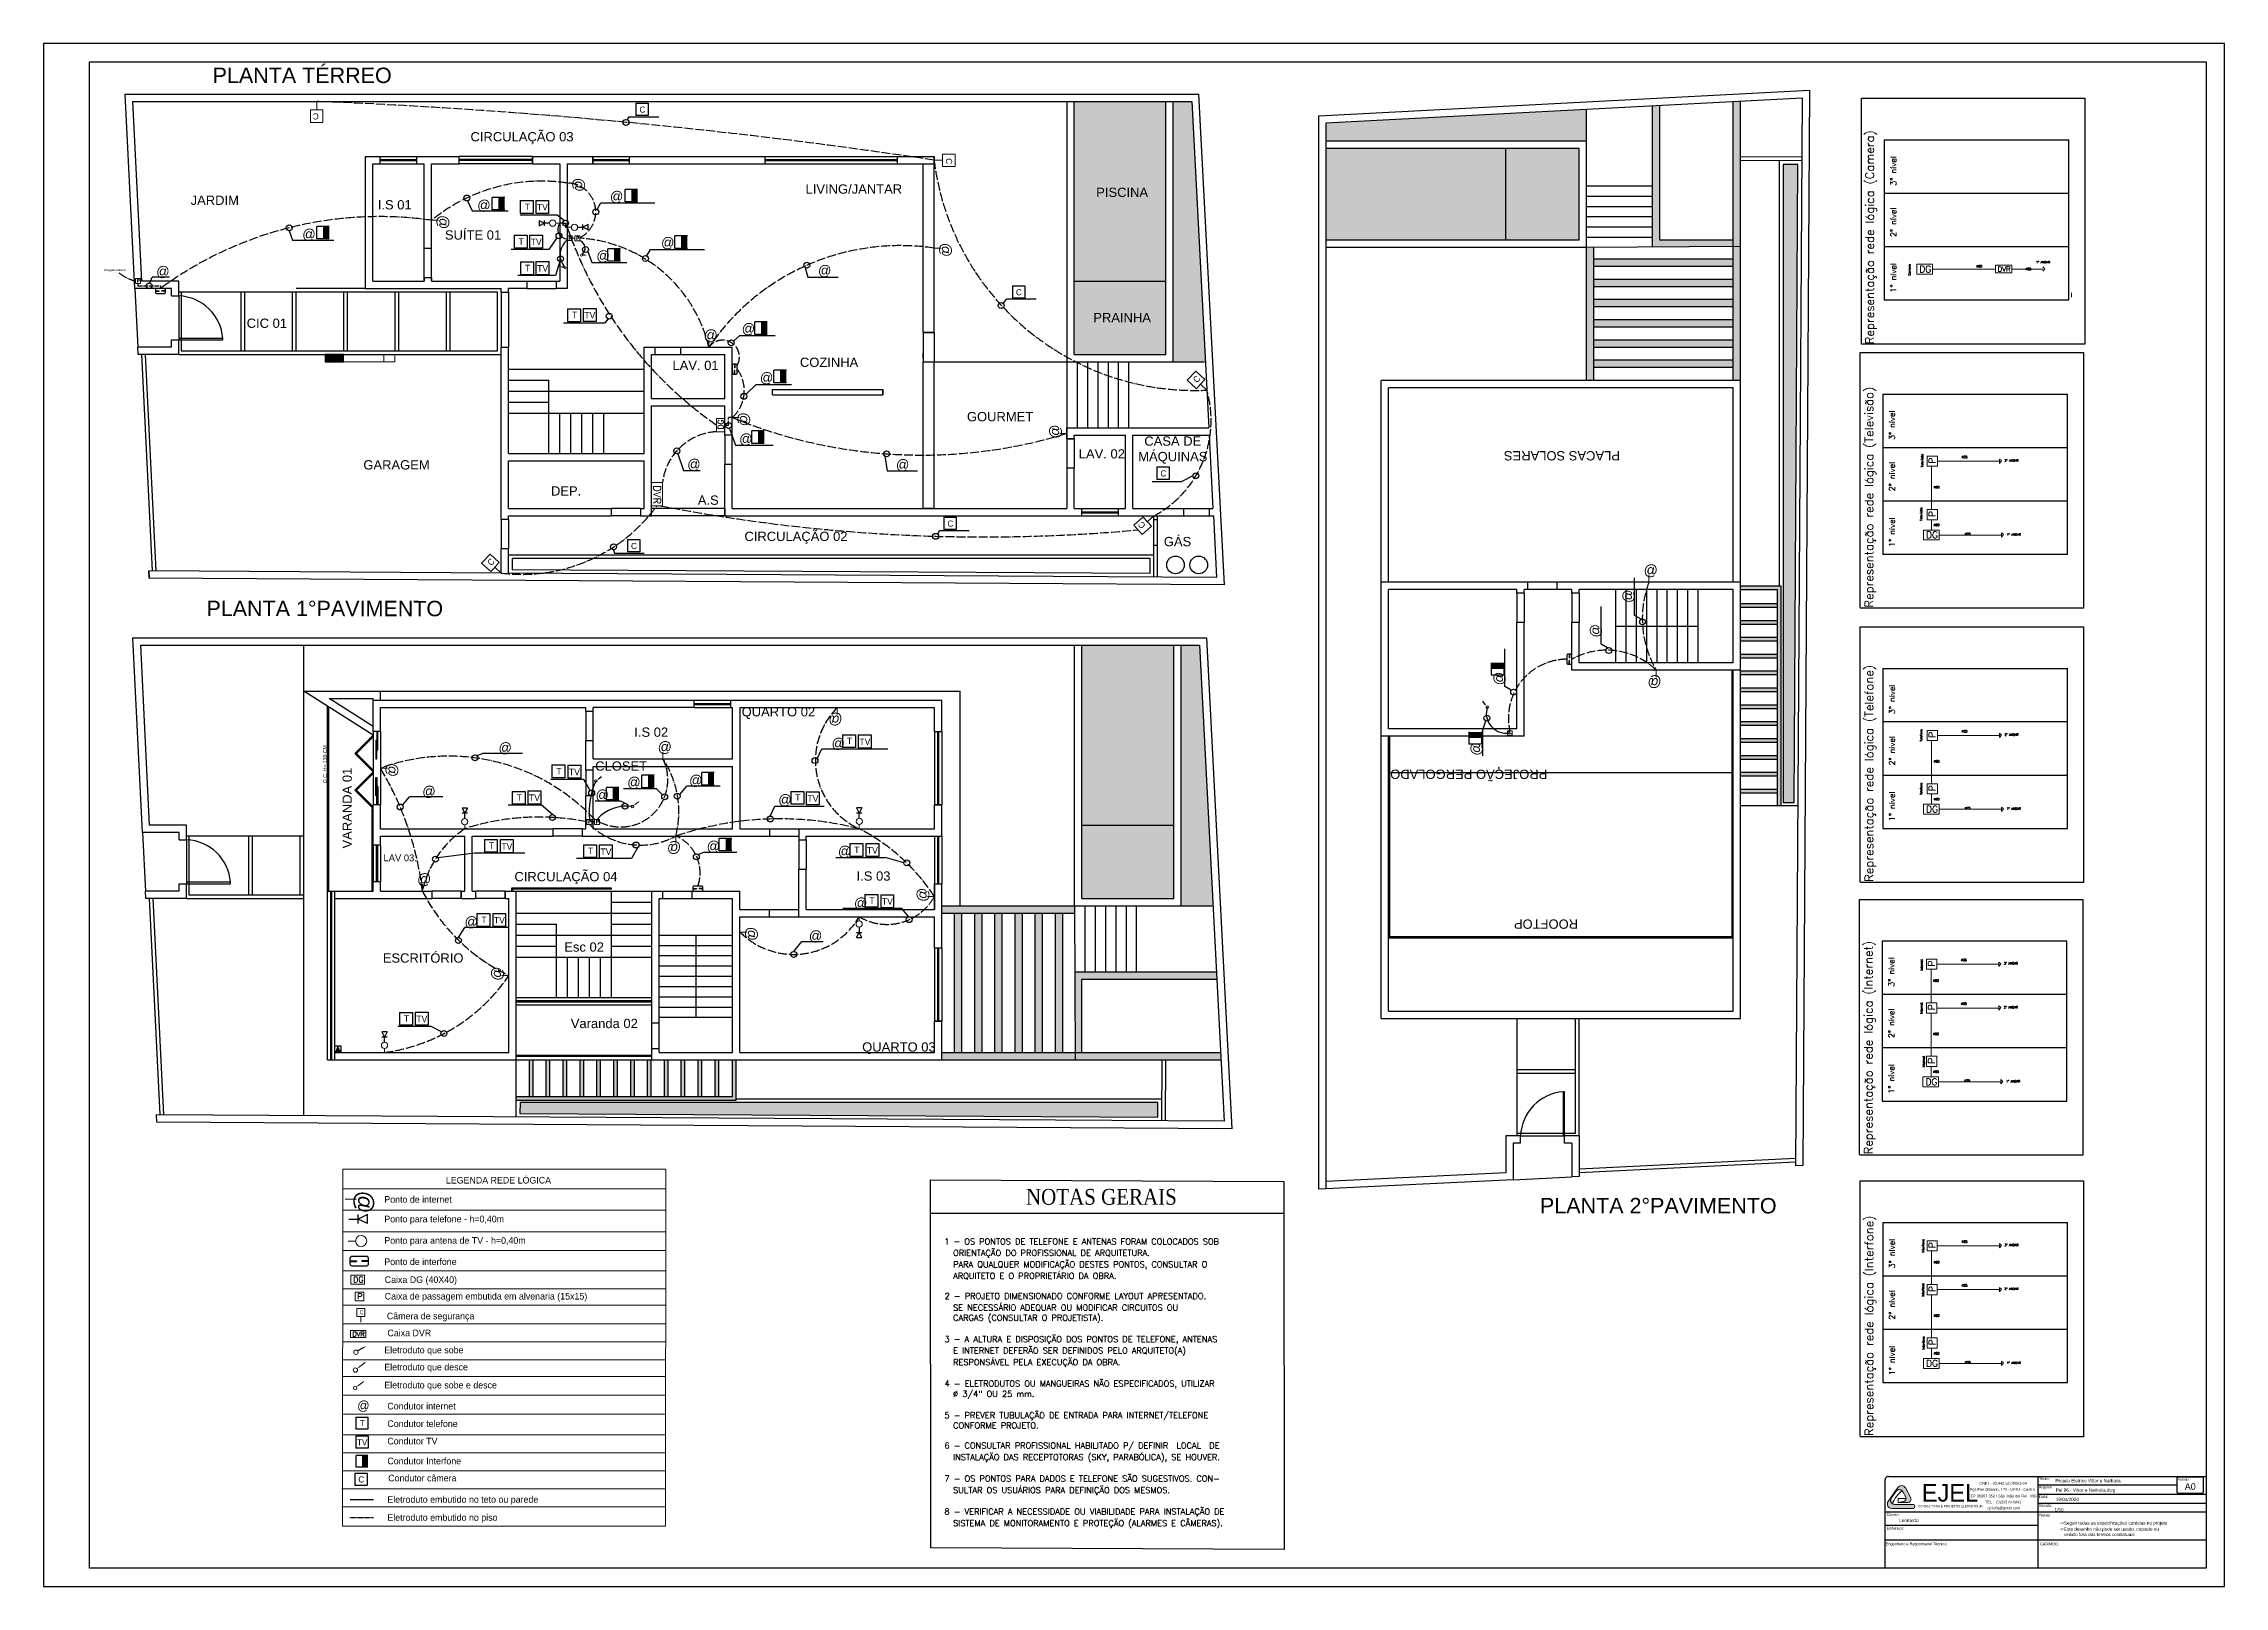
# Model space of a CAD drawing. Header units: millimetres. Extents: x 20625 to 81245, y 3427 to 18613.
# Drawn here: x 64594 to 70539, y 4213 to 8418 of the extents above; entities that cross this region are included whole.
import ezdxf

# ---------------------------------------------------------------- set-up
doc = ezdxf.new("R2010")
doc.units = ezdxf.units.MM
doc.linetypes.add('ACAD_ISO02W100', pattern=[15, 12, -3])
doc.linetypes.add('ACAD_ISO04W100', pattern=[30, 24, -3, 0, -3])
for name, color, linetype, lineweight in [('01', 1, 'Continuous', 9), ('EJEL05130C', 130, 'Continuous', 30), ('EJEL0550C', 50, 'Continuous', 35), ('EJEL0580C', 80, 'Continuous', 9), ('EJEL0910C', 10, 'Continuous', 9), ('EJEL09210C', 210, 'Continuous', 9), ('EJEL25170C', 170, 'Continuous', 25), ('EJEL25170T', 170, 'ACAD_ISO02W100', 25), ('EJEL25170TP', 10, 'ACAD_ISO04W100', 25), ('EJELFORMATO', 170, 'Continuous', 25), ('MDT1_CURVAS', 252, 'Continuous', 0)]:
    doc.layers.add(name, color=color, linetype=linetype, lineweight=lineweight)
for name, color, linetype in [('2-TXT-A', 7, 'Continuous'), ('ARQ-1-MOBILIÁRIO', 252, 'Continuous'), ('ARQ-1-TEXTO-01', 1, 'Continuous'), ('ARQ-4-TXT-02', 1, 'Continuous'), ('BLOCOS-ELÉTRICOS', 22, 'Continuous'), ('Correções', 30, 'Continuous'), ('LAY-4-TXT', 7, 'Continuous'), ('Rede Lógica', 6, 'Continuous'), ('TOP', 4, 'Continuous'), ('VIEWPORT', 10, 'Continuous')]:
    doc.layers.add(name, color=color, linetype=linetype)
doc.layers.add('TEXTO', color=7, linetype='Continuous', lineweight=0, true_color=0x000000)
doc.styles.add('AGEONE', font='')
doc.styles.add('AR', font='arial.ttf')
doc.styles.add('EST2', font='GARA.TTF')
doc.styles.add('PADRÃO', font='', dxfattribs={"height": 0.2})
doc.styles.add('R80 ESC 1-200', font='arial.ttf', dxfattribs={"height": 40})
doc.styles.add('ROMANS', font='romans.shx')
doc.styles.add('RSA', font='arial.ttf')
doc.styles.add('SR80', font='SIMPLEX', dxfattribs={"height": 0.1})
doc.styles.get("Standard").update_dxf_attribs({"font": 'arial.ttf'})
doc.styles.get('AGEONE').set_extended_font_data('Ageone')
doc.styles.get('PADRÃO').set_extended_font_data('AvantGarde Bk BT')

msp = doc.modelspace()

# ---------------------------------------------------------------- texts
at = {"layer": '2-TXT-A', "color": 2, "true_color": 0xf1eb1f, "width": 549.558, "style": 'RSA'}
for s, insert, char_height, attachment_point in [('CIRCULAÇÃO 03', (65757.8, 8143.7, -836659.2), 25.312, 7), ('JARDIM', (64994.9, 8003.6), 25.31, 1), ('CIC 01', (65147.7, 7668.5), 25.31, 1), ('CIRCULAÇÃO 02', (66504.6, 7087.5, -836659.2), 25.312, 1), ('I.S 02', (66204.3, 6553.9), 25.31, 1), ('CIRCULAÇÃO 04', (65877.6, 6160.2, -1673318.4), 25.312, 1), ('I.S 03', (66902.7, 6161.8), 25.31, 3), ('Esc 02', (66013.5, 5968.3), 25.31, 1), ('Varanda 02', (66031.2, 5759.9), 25.31, 1)]:
    msp.add_mtext(s, dxfattribs=dict(at, insert=insert, char_height=char_height, attachment_point=attachment_point))
at = {"layer": '2-TXT-A', "color": 2, "style": 'RSA'}
for s, insert, char_height, width, attachment_point in [('LIVING/JANTAR', (66671.2, 8034.3), 25.312, 549.558, 1), ('I.S 01', (65597.4, 7991.4), 25.31, 549.558, 3), ('SUÍTE 01', (65688.1, 7909.1), 25.31, 549.558, 1), ('LAV. 01', (66308.4, 7553.7), 25.31, 549.558, 1), ('COZINHA', (66655.8, 7562, -836659.2), 25.31, 549.558, 1), ('GOURMET', (67111.2, 7413.8, -836659.2), 25.31, 549.558, 1), ('LAV. 02', (67416, 7312.5), 25.31, 549.558, 1), ('\\pxqc;CASA DE\\PMÁQUINAS', (67564.5, 7347.3, -836659.2), 25.312, 215.644, 1), ('GARAGEM', (65465.8, 7282.5, -836659.2), 25.31, 549.558, 1), ('DEP.', (65977.2, 7211.4), 25.31, 549.558, 1), ('A.S', (66377.5, 7186.3), 25.31, 549.558, 1), ('QUARTO 02', (66497, 6609.5), 25.31, 549.558, 1), ('CLOSET', (66097.8, 6461.6), 25.31, 549.558, 1), ('ESCRITÓRIO', (65518.7, 5938.3), 25.31, 549.558, 1), ('QUARTO 03', (66825.6, 5695.8), 25.31, 549.558, 1)]:
    msp.add_mtext(s, dxfattribs=dict(at, insert=insert, char_height=char_height, width=width, attachment_point=attachment_point))
at = {"layer": '2-TXT-A', "color": 2, "width": 549.558, "attachment_point": 1, "rotation": 180, "style": 'RSA'}
for s, insert, char_height in [('PLACAS SOLARES', (68891.4, 7281.9), 25.312), ('\\pxt15;PROJEÇÃO PERGOLADO', (68693.3, 6413.8, 418329.6), 25.312), ('ROOFTOP', (68777.1, 6005.4), 25.31)]:
    msp.add_mtext(s, dxfattribs=dict(at, insert=insert, char_height=char_height))
at = {"layer": '2-TXT-A', "color": 2, "true_color": 0xf1eb1f, "insert": (65408.9, 6224.2), "char_height": 25.31, "width": 549.558, "attachment_point": 1, "rotation": 90, "style": 'RSA'}
msp.add_mtext('VARANDA 01', dxfattribs=at)
at = {"layer": 'ARQ-1-TEXTO-01', "insert": (65361.2, 6454), "char_height": 10, "width": 111.817, "attachment_point": 5, "rotation": 90, "style": 'RSA'}
msp.add_mtext('G.C. H= 130 CM', dxfattribs=at)
at = {"layer": 'ARQ-4-TXT-02', "color": 252, "true_color": 0x939598, "attachment_point": 1, "style": 'RSA'}
for s, insert, char_height, width in [('PISCINA', (67463.6, 8025.4), 25.31, 147.329), ('PRAINHA', (67455.6, 7683.8), 25.31, 147.329), ('GÁS', (67647.9, 7073.4, -836659.2), 25.31, 549.558), ('LAV 03.', (65520.7, 6207.8), 18.3, 397.254)]:
    msp.add_mtext(s, dxfattribs=dict(at, insert=insert, char_height=char_height, width=width))
at = {"layer": 'EJEL05130C'}
for s, height, style, p in [('Chegada internet', 5.66, 'PADRÃO', (64758.9, 7798)), ('%%C50', 6.06, 'ROMANS', (69863.1, 7808.1)), ('%%C25', 6.06, 'ROMANS', (69997.1, 7800.8)), ('1° ANDAR', 6.06, 'ROMANS', (70025.5, 7819.2)), ('%%C25', 6.06, 'ROMANS', (69823, 7288.2)), ('2° ANDAR', 6.06, 'ROMANS', (69939.5, 7278.7)), ('%%C50', 6.06, 'ROMANS', (69746.8, 7205.9)), ('%%C50', 6.06, 'ROMANS', (69746.8, 7102.9)), ('%%C25', 6.06, 'ROMANS', (69831.9, 7078.6)), ('1° ANDAR', 6.06, 'ROMANS', (69945.8, 7077)), ('%%C25', 6.06, 'ROMANS', (69823, 6540.7)), ('2° ANDAR', 6.06, 'ROMANS', (69939.5, 6531.3)), ('%%C50', 6.06, 'ROMANS', (69746.8, 6458.5)), ('%%C50', 6.06, 'ROMANS', (69746.8, 6355.5)), ('%%C25', 6.06, 'ROMANS', (69831.9, 6331.2)), ('1° ANDAR', 6.06, 'ROMANS', (69945.8, 6329.6)), ('%%C25', 6.06, 'ROMANS', (69821.2, 5917.3)), ('3° ANDAR', 6.06, 'ROMANS', (69937.8, 5907.9)), ('%%C50', 6.06, 'ROMANS', (69745.1, 5861)), ('%%C25', 6.06, 'ROMANS', (69821.2, 5797.9)), ('2° ANDAR', 6.06, 'ROMANS', (69937.8, 5788.4)), ('%%C50', 6.06, 'ROMANS', (69745.1, 5715.7)), ('%%C50', 6.06, 'ROMANS', (69745.1, 5612.6)), ('%%C25', 6.06, 'ROMANS', (69830.2, 5588.4)), ('1° ANDAR', 6.06, 'ROMANS', (69944.1, 5586.8)), ('NOTAS GERAIS', 43.026, 'EST2', (67272, 5253.2, -9320315.2)), ('1 - OS PONTOS DE TELEFONE E ANTENAS FORAM COLOCADOS SOB', 16.385, 'ROMANS', (67049.1, 5144.7, -9320315.2)), ('  ORIENTAÇÃO DO PROFISSIONAL DE ARQUITETURA.', 16.385, 'ROMANS', (67050.9, 5113.6, -9320315.2)), ('%%C25', 6.06, 'ROMANS', (69822.9, 5149.7)), ('3° ANDAR', 6.06, 'ROMANS', (69939.4, 5140.2)), ('  ARQUITETO E O PROPRIETÁRIO DA OBRA.', 16.385, 'ROMANS', (67050.9, 5051, -9320315.2)), ('  PARA QUALQUER MODIFICAÇÃO DESTES PONTOS, CONSULTAR O', 16.385, 'ROMANS', (67050.9, 5082.5, -9320315.2)), ('%%C50', 6.06, 'ROMANS', (69746.7, 5093.4)), ('2 - PROJETO DIMENSIONADO CONFORME LAYOUT APRESENTADO.', 16.385, 'ROMANS', (67050.3, 4996.1, -9320315.2)), ('%%C25', 6.06, 'ROMANS', (69822.9, 5030.3)), ('2° ANDAR', 6.06, 'ROMANS', (69939.4, 5020.8)), ('  SE NECESSÁRIO ADEQUAR OU MODIFICAR CIRCUITOS OU', 16.385, 'ROMANS', (67050.9, 4964.5, -9320315.2)), ('  CARGAS (CONSULTAR O PROJETISTA).', 16.385, 'ROMANS', (67050.9, 4936.9, -9320315.2)), ('%%C50', 6.06, 'ROMANS', (69746.7, 4948)), ('3 - A ALTURA E DISPOSIÇÃO DOS PONTOS DE TELEFONE, ANTENAS', 16.385, 'ROMANS', (67050, 4878.5, -9320315.2)), ('  E INTERNET DEFERÃO SER DEFINIDOS PELO ARQUITETO(A)', 16.385, 'ROMANS', (67050.9, 4847.4, -9320315.2)), ('  RESPONSÁVEL PELA EXECUÇÃO DA OBRA.', 16.385, 'ROMANS', (67050.9, 4815.9, -9320315.2)), ('%%C50', 6.06, 'ROMANS', (69746.7, 4845)), ('%%C25', 6.06, 'ROMANS', (69831.9, 4820.7)), ('1° ANDAR', 6.06, 'ROMANS', (69945.8, 4819.1)), ('4 - ELETRODUTOS OU MANGUEIRAS NÃO ESPECIFICADOS, UTILIZAR', 16.385, 'ROMANS', (67050.4, 4757.5, -9320315.2)), ('  Ø 3/4" OU 25 mm.', 16.385, 'ROMANS', (67050.9, 4729.4, -9320315.2)), ('5 - PREVER TUBULAÇÃO DE ENTRADA PARA INTERNET/TELEFONE', 16.385, 'ROMANS', (67049.9, 4671, -9320315.2)), ('  CONFORME PROJETO.', 16.385, 'ROMANS', (67050.9, 4643.4, -9320315.2)), ('6 - CONSULTAR PROFISSIONAL HABILITADO P/ DEFINIR  LOCAL  DE', 16.385, 'ROMANS', (67049.9, 4588.5, -9320315.2)), ('  INSTALAÇÃO DAS RECEPTOTORAS (SKY, PARABÓLICA), SE HOUVER.', 16.385, 'ROMANS', (67050.9, 4557, -9320315.2)), ('7 - OS PONTOS PARA DADOS E TELEFONE SÃO SUGESTIVOS. CON-', 16.385, 'ROMANS', (67049.9, 4498.6, -9320315.2)), ('  SULTAR OS USUÁRIOS PARA DEFINIÇÃO DOS MESMOS.', 16.385, 'ROMANS', (67050.9, 4467, -9320315.2)), ('8 - VERIFICAR A NECESSIDADE OU VIABILIDADE PARA INSTALAÇÃO DE', 16.385, 'ROMANS', (67049.9, 4408.6, -9320315.2)), ('  SISTEMA DE MONITORAMENTO E PROTEÇÃO (ALARMES E CÂMERAS).', 16.385, 'ROMANS', (67050.9, 4377.1, -9320315.2))]:
    msp.add_text(s, height=height, dxfattribs=dict(at, style=style)).set_placement(p)
at = {"layer": 'EJEL05130C', "style": 'ROMANS'}
for s, p in [('Camera', (69683.7, 7785.8)), ('Televisão', (69718.2, 7263.4)), ('Televisão', (69715.5, 7117.4)), ('Telefone', (69715.5, 6515.6)), ('Telefone', (69715.5, 6370)), ('Internet', (69716.6, 5891.3)), ('Internet', (69716.1, 5773.6)), ('Internet', (69722.3, 5628.1)), ('Interfone', (69720.7, 5123)), ('Interfone', (69720.4, 5003.2)), ('Interfone', (69721.7, 4858.5))]:
    msp.add_text(s, height=6.06, rotation=90, dxfattribs=at).set_placement(p)
at = {"layer": 'EJEL0550C', "style": 'PADRÃO'}
for s, height, p in [('LEGENDA REDE LÓGICA ', 18.028, (65690.7, 5311)), ('Ponto de internet', 18.028, (65522.9, 5258.6)), ('Ponto para telefone - h=0,40m', 18.028, (65522.9, 5205.2)), ('Ponto para antena de TV - h=0,40m', 18.028, (65522.9, 5146.8)), ('Ponto de interfone', 18.028, (65522.9, 5089)), ('Caixa DG (40X40)', 18.028, (65524, 5039.9)), ('Caixa de passagem embutida em alvenaria (15x15)', 18.028, (65524, 4994.8)), ('Câmera de segurança', 18.028, (65529.8, 4940.8)), ('Caixa DVR', 18.03, (65531.4, 4894.7)), ('Eletroduto que sobe', 18.028, (65522.9, 4848.2)), ('Eletroduto que desce', 18.028, (65522.9, 4801.6)), ('Eletroduto que sobe e desce', 18.028, (65522.9, 4752.5)), ('Condutor internet', 18.028, (65531.2, 4695.2)), ('Condutor telefone', 18.028, (65531.2, 4647.4)), ('Condutor TV', 18.028, (65531.2, 4599.9)), ('Condutor Interfone', 18.028, (65531.2, 4545.6)), ('Eletroduto embutido no teto ou parede', 18.028, (65531.2, 4440.8)), ('Condutor câmera', 18.028, (65533.4, 4499.1)), ('Eletroduto embutido no piso', 18.028, (65531.2, 4391.7))]:
    msp.add_text(s, height=height, dxfattribs=at).set_placement(p)
at = {"layer": 'EJEL0550C'}
for s, height, p in [('Arquivo:', 7.5, (70033.2, 4480, 836659.2)), ('Título:', 7.5, (70033.5, 4502.6, 836659.2)), ('Data:', 7.5, (70034.2, 4454, 836659.2)), ('Formato:', 6, (70411.6, 4501.5, 836659.2)), ('Cliente:', 7.5, (69618.3, 4404.4, 836659.2)), ('Escala:', 7.5, (70034.9, 4429.7, 836659.2)), ('Notas:', 7.5, (70034.9, 4403.9, 836659.2)), ('Endereço:', 7.5, (69618.2, 4367.8, 836659.2)), ('Engenheiro e Responsável Técnico:', 7.5, (69615.9, 4325.2, 836659.2)), ('CARIMBO:', 7.5, (70036.3, 4324.6, 836659.2))]:
    msp.add_text(s, height=height, dxfattribs=at).set_placement(p)
at = {"layer": 'EJEL0580C', "style": 'SR80'}
for s, height, p in [('DG', 18.01, (69707.4, 7794.5)), ('DVR', 13.9, (69920.6, 7796.5)), ('DG', 18.01, (69726.1, 7069.8)), ('DG', 18.01, (69726.1, 6322.4)), ('DG', 18.01, (69724.4, 5579.5)), ('DG', 15.86, (65437.9, 5041.2)), ('DG', 18.01, (69726.1, 4811.9))]:
    msp.add_text(s, height=height, dxfattribs=at).set_placement(p)
for p in [(69751.7, 7273), (69751.7, 7127.4), (69751.7, 6525.6), (69751.7, 6380), (69750, 5902.1), (69750, 5782.7), (69750, 5637.1), (69751.7, 5134.5), (69751.7, 5015.1), (69751.7, 4869.5)]:
    msp.add_text('P', height=18.6, rotation=90, dxfattribs=at).set_placement(p)
at = {"layer": 'EJEL0910C'}
for s, height, style, p in [('EJEL', 48.04, 'AGEONE', (69714.3, 4444, 836659.2)), ('CEP 36307-352 / São João del Rei - MG', 7.426, 'AR', (69839.7, 4455.5, 836659.2)), ('Pça Frei Orlando, 170 - UFSJ - Centro', 7.426, 'AR', (69845.3, 4473.4, 836659.2)), ('CNPJ - 03.442.527/0001-64', 7.426, 'AR', (69871.1, 4490.4, 836659.2)), ('A0', 17.63, 'AR', (70430.9, 4476.1, 836659.2)), ('CONSULTORIA E PROJETOS ELETRICOS JR.', 6, 'AGEONE', (69704, 4428.7, 836659.2)), ('TEL :  (32)3379-5941', 7.426, 'AR', (69886.6, 4439.5, 836659.2)), ('ejelufsj@gmail.com', 7.426, 'AR', (69892.8, 4422.6, 836659.2))]:
    msp.add_text(s, height=height, dxfattribs=dict(at, style=style)).set_placement(p)
for s, height, p in [('Projeto Eletrico Vittor e Nathalia ', 8.966, (70078.5, 4496.5, 836659.2)), ('Pel 86 - Vittor e Nathalia.dwg', 8.966, (70079.4, 4470.9, 836659.2)), ('1/50', 8.97, (70076.2, 4417.5, 836659.2)), ('19/04/2024', 8.97, (70079.6, 4445.5, 836659.2)), ('Leonardo', 8.97, (69652.5, 4388.5, 836659.2)), ('->Seguir todas as especificações contidas no projeto', 8.966, (70089.9, 4381.2, 836659.2)), ('->Este desenho não pode ser usado, copiado ou', 8.966, (70089.9, 4364.6, 836659.2)), ('    cedido fora dos termos contratuais', 8.966, (70088.1, 4350, 836659.2))]:
    msp.add_text(s, height=height, dxfattribs=at).set_placement(p)
at = {"layer": 'EJEL09210C', "style": 'PADRÃO'}
for p in [(65776.3, 7964.7), (66137.9, 7988.5), (65299.2, 7885.6), (66101.1, 7826.6), (66277.4, 7862.9, -9.5), (64901.1, 7784), (66705.2, 7786.6), (66497.3, 7628.3, -9.5), (66546.7, 7494.5), (66490.3, 7327.6), (66348.7, 7258.5), (66917.6, 7257.4), (65834.2, 6485.8), (66742.1, 6498), (66353.9, 6397.2), (65626.5, 6367.1), (66098.8, 6357), (66185.2, 6391.8), (66596.9, 6344.3), (66401.8, 6217.5), (66759.6, 6203.7), (66803.3, 6062.7), (65741.7, 6011.5), (66680.3, 5973.1)]:
    msp.add_text('@', height=26.9, dxfattribs=at).set_placement(p)
for p in [(68926.2, 6893.6), (68837.2, 6799.4), (68574.5, 6669.3), (68512, 6477.4, -9.5)]:
    msp.add_text('@', height=26.9, rotation=90, dxfattribs=at).set_placement(p)
at = {"layer": 'LAY-4-TXT', "style": 'ROMANS'}
for s, height, p in [('Representação rede lógica (Camera)', 23.253, (69583.9, 7598.5)), ('3° nível', 16.03, (69644.7, 8030.7)), ('2° nível', 16.03, (69644.7, 7890.7)), ('1° nível', 16.03, (69644.7, 7739.3)), ('Representação rede lógica (Televisão)', 23.253, (69581.9, 6880.6)), ('3° nível', 16.03, (69641, 7337.6)), ('2° nível', 16.03, (69641, 7197.6)), ('1° nível', 16.03, (69641, 7046.2)), ('Representação rede lógica (Telefone)', 23.253, (69581.9, 6133.2)), ('3° nível', 16.03, (69641, 6590.2)), ('2° nível', 16.03, (69641, 6450.2)), ('1° nível', 16.03, (69641, 6298.8)), ('Representação rede lógica (Internet)', 23.253, (69580.2, 5390.3)), ('3° nível', 16.03, (69639.3, 5847.3)), ('2° nível', 16.03, (69639.3, 5707.4)), ('1° nível', 16.03, (69639.3, 5555.9)), ('Representação rede lógica (Interfone)', 23.253, (69581.9, 4622.7)), ('3° nível', 16.03, (69640.9, 5079.7)), ('2° nível', 16.03, (69640.9, 4939.7)), ('1° nível', 16.03, (69640.9, 4788.3))]:
    msp.add_text(s, height=height, rotation=90, dxfattribs=at).set_placement(p)
at = {"layer": 'Rede Lógica', "color": 6, "style": 'PADRÃO'}
msp.add_text('@', height=24.8, dxfattribs=at).set_placement((65449.1, 4693.7))
at = {"layer": 'TEXTO', "color": 4, "char_height": 41.935, "attachment_point": 1, "rotation": 359.96012, "style": 'R80 ESC 1-200'}
for s, insert in [('PLANTA TÉRREO', (65054.8, 8352.8)), ('PLANTA 1°PAVIMENTO', (65038, 6899.6)), ('PLANTA 2°PAVIMENTO', (68673.3, 5271.9))]:
    msp.add_mtext_dynamic_manual_height_columns(s, width=3742.214, gutter_width=0.524, heights=[0], dxfattribs=dict(at, insert=insert))

# ---------------------------------------------------------------- blocks, each defined once
blk = doc.blocks.new('A$C10176D62')
at = {"layer": 'BLOCOS-ELÉTRICOS', "color": 1}
for p, q in [((0, 0.081), (0.108, 0.081)), ((0, 0.069), (0.108, 0.069)), ((0.108, 0.081), (0.108, 0.069)), ((0.3, 0.081), (0.192, 0.081)), ((0.192, 0.081), (0.192, 0.069)), ((0.3, 0.069), (0.192, 0.069))]:
    blk.add_line(p, q, dxfattribs=at)
at = {"layer": 'BLOCOS-ELÉTRICOS', "color": 3}
blk.add_lwpolyline([(0, 0.03, 0.414214), (0.03, 0), (0.27, 0, 0.414214), (0.3, 0.03), (0.3, 0.12, 0.414214), (0.27, 0.15), (0.03, 0.15, 0.414214), (0, 0.12)], format="xyb", close=True, dxfattribs=at)
blk = doc.blocks.new('A$C4247474B')
at = {"layer": 'EJEL0580C'}
for p, q in [((0, 0), (31.7, 0)), ((0, 0), (0, -31.7)), ((31.7, 0), (31.7, -31.7)), ((0, -31.7), (31.7, -31.7))]:
    blk.add_line(p, q, dxfattribs=at)
at = {"layer": 'EJEL0580C', "style": 'SR80'}
blk.add_text('P', height=21.2, rotation=270, dxfattribs=at).set_placement((5.5, -8.3))
blk = doc.blocks.new('caixa alta')
at = {"layer": 'EJEL0580C'}
blk.add_arc((203473, 35117), 5.64, 344.7678, 31.771, dxfattribs=at)
at = {"layer": 'EJEL0580C', "xscale": 1.154827054658877, "yscale": 1.154827054658877, "zscale": 1.154827054658877, "rotation": 90}
blk.add_blockref('A$C4247474B', (203450, 35086), dxfattribs=at)
blk = doc.blocks.new('33')
at = {"layer": 'EJEL0580C'}
blk.add_line((3412.34, 1857.37), (3411.97, 1857.37), dxfattribs=at)
at = {"layer": 'EJEL0580C', "extrusion": (0, 0, -1)}
blk.add_ellipse((3412.61, 1857.37), major_axis=(0.195, 0.195), ratio=1, start_param=3.926991, end_param=10.210176, dxfattribs=at)
blk = doc.blocks.new('A$C3A6E1F38')
at = {"layer": 'BLOCOS-ELÉTRICOS', "color": 3}
for p, q in [((0, 0.075), (0.15, 0.075)), ((0.3, 0.15), (0.15, 0.075)), ((0.15, 0), (0.15, 0.15)), ((0.3, 0), (0.15, 0.075)), ((0.3, 0), (0.3, 0.15))]:
    blk.add_line(p, q, dxfattribs=at)
blk = doc.blocks.new('A$Ce3462856')
at = {"layer": 'EJEL0580C'}
blk.add_line((0.106, 0.274), (0.106, 0), dxfattribs=at)
at = {"layer": 'EJEL0580C', "style": 'PADRÃO'}
blk.add_text('@', height=0.408, dxfattribs=at).set_placement((-0.099, 0.274))
blk = doc.blocks.new('tomada e interfone')
at = {"xscale": 30.88526881980331, "yscale": 30.88526881980331, "zscale": 30.88526881980331}
blk.add_blockref('33', (98018.4, -22201.2), dxfattribs=at)
at = {"layer": 'BLOCOS-ELÉTRICOS', "xscale": 94.53273218542792, "yscale": 94.53273218542792, "zscale": 94.53273218542792}
blk.add_blockref('A$C3A6E1F38', (203426.4, 35157.1), dxfattribs=at)
blk = doc.blocks.new('36')
at = {"layer": 'EJEL0580C'}
for p, q in [((3412.247, 1844.068, -0.323), (3412.646, 1844.068, -0.323)), ((3412.247, 1844.068, -0.323), (3412.247, 1843.669, -0.323)), ((3412.646, 1844.068, -0.323), (3412.646, 1843.669, -0.323)), ((3412.446, 1843.669, -0.323), (3412.247, 1843.669, -0.323)), ((3412.646, 1843.669, -0.323), (3412.441, 1843.669, -0.323)), ((3412.441, 1843.669, -0.323), (3412.441, 1843.393, -0.323))]:
    blk.add_line(p, q, dxfattribs=at)
at = {"layer": 'EJEL0580C', "style": 'PADRÃO'}
blk.add_text('C', height=0.198, dxfattribs=at).set_placement((3412.382, 1843.776, -0.323))
blk = doc.blocks.new('37')
at = {"layer": 'EJEL0580C'}
for p, q in [((3411.988, 1842.65), (3411.988, 1843.082)), ((3411.988, 1843.082), (3412.904, 1843.082)), ((3412.904, 1842.65), (3412.904, 1843.082)), ((3411.988, 1842.65), (3412.904, 1842.65))]:
    blk.add_line(p, q, dxfattribs=at)
at = {"layer": 'EJEL0580C', "style": 'SR80'}
blk.add_text('DVR', height=0.2876, dxfattribs=at).set_placement((3412.1, 1842.725))
blk = doc.blocks.new('dg')
at = {"layer": 'EJEL0580C'}
for p, q in [((4330.4, 2077.9), (4330.4, 2055)), ((4366.5, 2077.9), (4330.4, 2077.9)), ((4366.5, 2055), (4330.4, 2055)), ((4366.5, 2077.9), (4366.5, 2055))]:
    blk.add_line(p, q, dxfattribs=at)
at = {"layer": 'EJEL0580C', "style": 'SR80'}
blk.add_text('DG', height=15.26, rotation=180, dxfattribs=at).set_placement((4360.6, 2073.9))
blk = doc.blocks.new('cc')
at = {"layer": 'Rede Lógica'}
for p, q in [((37491.183, 6894.684), (37491.379, 6894.684)), ((37491.183, 6894.684), (37491.183, 6894.487)), ((37491.379, 6894.684), (37491.379, 6894.487)), ((37491.281, 6894.487), (37491.183, 6894.487)), ((37491.379, 6894.487), (37491.232, 6894.487))]:
    blk.add_line(p, q, dxfattribs=at)
at = {"layer": 'Rede Lógica', "color": 6, "style": 'PADRÃO'}
blk.add_text('C', height=0.0974, dxfattribs=at).set_placement((37491.24, 6894.533))
blk = doc.blocks.new('1564')
at = {"layer": 'Rede Lógica'}
for p, q in [((17382.1, 9489.5), (17382.1, 9504.4)), ((17382.1, 9504.4), (17389.5, 9504.4)), ((17397, 9489.5), (17382.1, 9489.5)), ((17389.5, 9504.4), (17397, 9504.4)), ((17397, 9489.5), (17397, 9504.4))]:
    blk.add_line(p, q, dxfattribs=at)
at = {"layer": 'Rede Lógica', "color": 6, "style": 'PADRÃO'}
blk.add_text('T', height=7.39, rotation=180, dxfattribs=at).set_placement((17391.9, 9500.4))
blk = doc.blocks.new('hrneh')
at = {"layer": 'Rede Lógica'}
for p, q in [((17296.6, 9543.9), (17296.6, 9563.8)), ((17296.6, 9563.8), (17306.5, 9563.8)), ((17306.5, 9563.8), (17316.4, 9563.8)), ((17316.4, 9543.9), (17316.4, 9563.8)), ((17316.4, 9543.9), (17296.6, 9543.9))]:
    blk.add_line(p, q, dxfattribs=at)
at = {"layer": 'Rede Lógica', "color": 6, "style": 'PADRÃO'}
blk.add_text('TV', height=9.85, rotation=180, dxfattribs=at).set_placement((17314.6, 9559.1))
blk = doc.blocks.new('A$C7b1e8a3d')
at = {"layer": 'Rede Lógica'}
h = blk.add_hatch(color=6, dxfattribs=at)
h.dxf.hatch_style = 1
h.paths.add_polyline_path([(0.282, 0.282), (0.141, 0.282), (0.141, 0), (0.282, 0)])
h = blk.add_hatch(color=6, dxfattribs=at)
h.dxf.hatch_style = 1
h.paths.add_polyline_path([(0.141, 0.282), (0.141, 0), (0.282, 0), (0.282, 0.282)])
at = {"layer": 'Rede Lógica', "color": 6}
for p, q in [((0.282, 0.282, 0.079), (0, 0.282, 0.079)), ((0, 0, 0.079), (0, 0.282, 0.079)), ((0.282, 0.282, 0.079), (0, 0.282, 0.079)), ((0.282, 0, 0.079), (0, 0, 0.079)), ((0.282, 0, 0.079), (0, 0, 0.079))]:
    blk.add_line(p, q, dxfattribs=at)
blk = doc.blocks.new('Eletroduto que sober')
at = {"layer": 'EJEL09210C', "linetype": 'ByBlock', "lineweight": -2}
blk.add_line((37626.687, 7031), (37626.578, 7030.942), dxfattribs=at)
at = {"layer": 'EJEL09210C'}
blk.add_circle((37626.547, 7030.915), 0.041, dxfattribs=at)
blk.add_solid([(37626.682, 7031.01), (37626.746, 7031.029), (37626.692, 7030.99)], dxfattribs=at)
blk = doc.blocks.new('121231')
at = {"xscale": 30.88526881980332, "yscale": 30.88526881980332, "zscale": 30.88526881980332, "rotation": 90.00000000000001}
blk.add_blockref('33', (266907.9, -70982.4), dxfattribs=at)
at = {"layer": 'BLOCOS-ELÉTRICOS', "xscale": 94.53273218542793, "yscale": 94.53273218542793, "zscale": 94.53273218542793, "rotation": 90.00000000000001}
blk.add_blockref('A$C3A6E1F38', (209549.6, 34425.6), dxfattribs=at)
blk = doc.blocks.new('A$C633F4938')
at = {"layer": 'EJEL0580C', "linetype": 'ByBlock', "lineweight": -2}
blk.add_line((10.5, 8.1), (22.8, 17.5), dxfattribs=at)
at = {"layer": 'EJEL0580C'}
blk.add_circle((0, 0), 5.13, dxfattribs=at)
for points in [[(11.3, 7), (3.7, 3.3), (9.6, 9.2)], [(21.9, 18.6), (29.5, 22.3), (23.6, 16.4)]]:
    blk.add_solid(points, dxfattribs=at)
blk = doc.blocks.new('A$C1F842686')
at = {"layer": 'EJEL0580C', "linetype": 'ByBlock', "lineweight": -2}
blk.add_line((10.5, 8.1), (22.8, 17.5), dxfattribs=at)
at = {"layer": 'EJEL0580C'}
blk.add_circle((0, 0), 5.13, dxfattribs=at)
blk.add_solid([(11.3, 7), (3.7, 3.3), (9.6, 9.2)], dxfattribs=at)

# ---------------------------------------------------------------- hatches: boundary and pattern name
at = {"layer": 'ARQ-4-TXT-02', "true_color": 0x939598}
h = msp.add_hatch(color=252, dxfattribs=at)
h.dxf.hatch_style = 1
h.set_gradient(color1=(127, 191, 255), color2=(62, 138, 208), tint=1, name='INVHEMISPHERICAL')
h.paths.add_polyline_path([(67653.8, 8260.5), (67403.8, 8260.5), (67403.8, 7770.5), (67653.8, 7770.5)])
h.paths.add_polyline_path([(67653.8, 7770.5), (67403.8, 7770.5), (67403.8, 7570.5), (67653.8, 7570.5)])
h = msp.add_hatch(color=252, dxfattribs=at)
h.dxf.hatch_style = 1
h.paths.add_polyline_path([(67723.8, 8260.5), (67673.8, 8260.5), (67673.8, 7550.5), (67760.9, 7550.5)])
h = msp.add_hatch(color=252, dxfattribs=at)
h.dxf.hatch_style = 1
h.paths.add_polyline_path([(68090.4, 8202.4), (68090.4, 8152.4), (68800.4, 8152.4), (68800.4, 8239.6)])
h = msp.add_hatch(color=252, dxfattribs=at)
h.dxf.hatch_style = 1
h.paths.add_polyline_path([(68980.4, 8249), (68980.4, 7863.7), (69200.4, 7865), (69200.4, 7882.4), (69000.4, 7882.4), (69000.4, 8250)])
h.paths.add_polyline_path([(69200.4, 8260.5), (69200.4, 7865), (69220.4, 7865.1), (69220.4, 8261.5)])
h = msp.add_hatch(color=252, dxfattribs=at)
h.dxf.hatch_style = 1
h.set_gradient(color1=(127, 191, 255), color2=(62, 138, 208), tint=1, name='INVHEMISPHERICAL')
h.paths.add_polyline_path([(68090.4, 8132.4), (68090.4, 7882.4), (68580.4, 7882.4), (68580.4, 8132.4)])
h.paths.add_polyline_path([(68580.4, 8132.4), (68580.4, 7882.4), (68780.4, 7882.4), (68780.4, 8132.4)])
h = msp.add_hatch(color=252, dxfattribs=at)
h.dxf.hatch_style = 1
h.paths.add_polyline_path([(69336.3, 8088.3), (69336.3, 6349.4), (69366.4, 6349.2), (69376.7, 8088.1)])
h = msp.add_hatch(color=252, dxfattribs=at)
h.dxf.hatch_style = 1
h.paths.add_polyline_path([(69200.4, 7865), (69200.4, 7500.1), (69220.4, 7500.1), (69220.4, 7865.1)])
h.paths.add_polyline_path([(68800.4, 7862.7), (68800.4, 7500.1), (68820.4, 7500.1), (68820.4, 7862.8)])
h.paths.add_polyline_path([(68820.4, 7555.1), (68820.4, 7535.1), (69200.4, 7535.1), (69200.4, 7555.1)])
h.paths.add_polyline_path([(68820.4, 7610.1), (68820.4, 7590.1), (69200.4, 7590.1), (69200.4, 7610.1)])
h.paths.add_polyline_path([(68820.4, 7665.1), (68820.4, 7645.1), (69200.4, 7645.1), (69200.4, 7665.1)])
h.paths.add_polyline_path([(68820.4, 7720.1), (68820.4, 7700.1), (69200.4, 7700.1), (69200.4, 7720.1)])
h.paths.add_polyline_path([(68820.4, 7775.1), (68820.4, 7755.1), (69200.4, 7755.1), (69200.4, 7775.1)])
h.paths.add_polyline_path([(68820.4, 7830.1), (68820.4, 7810.1), (69200.4, 7810.1), (69200.4, 7830.1)])
h = msp.add_hatch(color=252, dxfattribs=at)
h.dxf.hatch_style = 1
h.paths.add_polyline_path([(65411.5, 7550.5), (65411.5, 7570.5), (65361.5, 7570.5), (65361.5, 7550.5)])
h = msp.add_hatch(color=252, dxfattribs=at)
h.dxf.hatch_style = 1
h.paths.add_polyline_path([(69220.4, 6939.1), (69220.4, 6929.1), (69320.4, 6929.1), (69320.4, 6340.1), (69330.4, 6340.1), (69330.4, 6939.1)])
h.paths.add_polyline_path([(69220.4, 6385.1), (69220.4, 6375.1), (69320.4, 6375.1), (69320.4, 6385.1)], flags=17)
h.paths.add_polyline_path([(69220.4, 6431.1), (69220.4, 6421.1), (69320.4, 6421.1), (69320.4, 6431.1)], flags=17)
h.paths.add_polyline_path([(69220.4, 6477.1), (69220.4, 6467.1), (69320.4, 6467.1), (69320.4, 6477.1)], flags=17)
h.paths.add_polyline_path([(69220.4, 6523.1), (69220.4, 6513.1), (69320.4, 6513.1), (69320.4, 6523.1)], flags=17)
h.paths.add_polyline_path([(69220.4, 6569.1), (69220.4, 6559.1), (69320.4, 6559.1), (69320.4, 6569.1)], flags=17)
h.paths.add_polyline_path([(69220.4, 6615.1), (69220.4, 6605.1), (69320.4, 6605.1), (69320.4, 6615.1)], flags=17)
h.paths.add_polyline_path([(69220.4, 6661.1), (69220.4, 6651.1), (69320.4, 6651.1), (69320.4, 6661.1)], flags=17)
h.paths.add_polyline_path([(69220.4, 6707.1), (69220.4, 6697.1), (69320.4, 6697.1), (69320.4, 6707.1)], flags=17)
h.paths.add_polyline_path([(69220.4, 6753.1), (69220.4, 6743.1), (69320.4, 6743.1), (69320.4, 6753.1)], flags=17)
h.paths.add_polyline_path([(69220.4, 6799.1), (69220.4, 6789.1), (69320.4, 6789.1), (69320.4, 6799.1)], flags=17)
h.paths.add_polyline_path([(69220.4, 6845.1), (69220.4, 6835.1), (69320.4, 6835.1), (69320.4, 6845.1)], flags=17)
h.paths.add_polyline_path([(69220.4, 6891.1), (69220.4, 6881.1), (69320.4, 6881.1), (69320.4, 6891.1)], flags=17)
h = msp.add_hatch(color=252, dxfattribs=at)
h.dxf.hatch_style = 1
h.set_gradient(color1=(127, 191, 255), color2=(62, 138, 208), tint=1, name='INVHEMISPHERICAL')
h.paths.add_polyline_path([(67674.8, 6778.1), (67424.8, 6778.1), (67424.8, 6288.1), (67674.8, 6288.1)])
h.paths.add_polyline_path([(67674.8, 6288.1), (67424.8, 6288.1), (67424.8, 6088.1), (67674.8, 6088.1)])
h = msp.add_hatch(color=252, dxfattribs=at)
h.dxf.hatch_style = 1
h.paths.add_polyline_path([(67744.8, 6778.1), (67694.8, 6778.1), (67694.8, 6068.1), (67781.9, 6068.1)])
h = msp.add_hatch(color=252, dxfattribs=at)
h.dxf.hatch_style = 1
h.paths.add_polyline_path([(67407.4, 5668.1), (67042.5, 5668.1), (67042.5, 5648.1), (67407.5, 5648.1)])
h.paths.add_polyline_path([(67405, 6068.1), (67042.5, 6068.1), (67042.5, 6048.1), (67405.1, 6048.1)])
h.paths.add_polyline_path([(67097.5, 6048.1), (67077.5, 6048.1), (67077.5, 5668.1), (67097.5, 5668.1)])
h.paths.add_polyline_path([(67152.5, 6048.1), (67132.5, 6048.1), (67132.5, 5668.1), (67152.5, 5668.1)])
h.paths.add_polyline_path([(67207.5, 6048.1), (67187.5, 6048.1), (67187.5, 5668.1), (67207.5, 5668.1)])
h.paths.add_polyline_path([(67262.5, 6048.1), (67242.5, 6048.1), (67242.5, 5668.1), (67262.5, 5668.1)])
h.paths.add_polyline_path([(67317.5, 6048.1), (67297.5, 6048.1), (67297.5, 5668.1), (67317.5, 5668.1)])
h.paths.add_polyline_path([(67372.5, 6048.1), (67352.5, 6048.1), (67352.5, 5668.1), (67372.5, 5668.1)])
h = msp.add_hatch(color=252, dxfattribs=at)
h.dxf.hatch_style = 1
h.paths.add_polyline_path([(67791.3, 5888.1), (67406.1, 5888.1), (67407.4, 5668.1), (67424.8, 5668.1), (67424.8, 5868.1), (67792.4, 5868.1)])
h.paths.add_polyline_path([(67802.8, 5668.1), (67407.4, 5668.1), (67407.5, 5648.1), (67803.9, 5648.1)])
h = msp.add_hatch(color=252, dxfattribs=at)
h.dxf.hatch_style = 1
h.paths.add_polyline_path([(65396.5, 5684.2), (65390.8, 5670.3), (65402.1, 5670.3)])
h = msp.add_hatch(color=252, dxfattribs=at)
h.dxf.hatch_style = 1
h.paths.add_polyline_path([(66482.5, 5648.1), (66472.5, 5648.1), (66472.5, 5548.1), (65883.5, 5548.1), (65883.5, 5538.1), (66482.5, 5538.1)])
h.paths.add_polyline_path([(65928.5, 5648.1), (65918.5, 5648.1), (65918.5, 5548.1), (65928.5, 5548.1)], flags=17)
h.paths.add_polyline_path([(65974.5, 5648.1), (65964.5, 5648.1), (65964.5, 5548.1), (65974.5, 5548.1)], flags=17)
h.paths.add_polyline_path([(66020.5, 5648.1), (66010.5, 5648.1), (66010.5, 5548.1), (66020.5, 5548.1)], flags=17)
h.paths.add_polyline_path([(66066.5, 5648.1), (66056.5, 5648.1), (66056.5, 5548.1), (66066.5, 5548.1)], flags=17)
h.paths.add_polyline_path([(66112.5, 5648.1), (66102.5, 5648.1), (66102.5, 5548.1), (66112.5, 5548.1)], flags=17)
h.paths.add_polyline_path([(66158.5, 5648.1), (66148.5, 5648.1), (66148.5, 5548.1), (66158.5, 5548.1)], flags=17)
h.paths.add_polyline_path([(66204.5, 5648.1), (66194.5, 5648.1), (66194.5, 5548.1), (66204.5, 5548.1)], flags=17)
h.paths.add_polyline_path([(66250.5, 5648.1), (66240.5, 5648.1), (66240.5, 5548.1), (66250.5, 5548.1)], flags=17)
h.paths.add_polyline_path([(66296.5, 5648.1), (66286.5, 5648.1), (66286.5, 5548.1), (66296.5, 5548.1)], flags=17)
h.paths.add_polyline_path([(66342.5, 5648.1), (66332.5, 5648.1), (66332.5, 5548.1), (66342.5, 5548.1)], flags=17)
h.paths.add_polyline_path([(66388.5, 5648.1), (66378.5, 5648.1), (66378.5, 5548.1), (66388.5, 5548.1)], flags=17)
h.paths.add_polyline_path([(66434.5, 5648.1), (66424.5, 5648.1), (66424.5, 5548.1), (66434.5, 5548.1)], flags=17)
h = msp.add_hatch(color=252, dxfattribs=at)
h.dxf.hatch_style = 1
h.paths.add_polyline_path([(67631.7, 5532.2), (65892.8, 5532.2), (65892.6, 5502.1), (67631.4, 5491.8)])
at = {"layer": 'EJEL0910C'}
h = msp.add_hatch(color=256, dxfattribs=at)
h.dxf.hatch_style = 1
edge = h.paths.add_edge_path()
edge.add_arc((69662.8, 4452.4), 8.52, -81.42302, 28.01406, ccw=False)
edge.add_line((69664.1, 4443.9), (69649.7, 4441.8))
edge.add_line((69649.7, 4441.8), (69676.3, 4441.8))
edge.add_arc((69676.3, 4450.3), 8.52, 270, 388.01406)
edge.add_line((69683.9, 4454.3), (69669.6, 4481.1))
edge.add_arc((69658.9, 4475.4), 12.2, 28.01406, 145.1096)
edge.add_line((69648.9, 4482.3), (69622.5, 4444.5))
edge.add_arc((69632.5, 4437.5), 12.2, 145.1096, 269.98625)
edge.add_line((69632.5, 4425.3), (69691.3, 4425.3))
edge.add_ellipse((69691.3, 4430.8), major_axis=(0, 5.5), ratio=0.705606, start_angle=180, end_angle=360.04174)
edge.add_line((69691.3, 4436.3), (69640, 4436.3))
edge.add_arc((69640, 4447.3), 11, 145.1096, 270.01479, ccw=False)
edge.add_line((69631, 4453.5), (69643.9, 4472.1))
edge.add_arc((69652.9, 4465.8), 11, 28.01406, 145.1096, ccw=False)
edge.add_line((69662.6, 4470.9), (69670.3, 4456.4))

# ---------------------------------------------------------------- linework, layer by layer
at = {"layer": '01'}
msp.add_line((65489.5, 6333.1), (65492.5, 6333.1), dxfattribs=at)
at = {"layer": 'ARQ-1-MOBILIÁRIO'}
msp.add_line((64842.7, 7750.5), (64842.7, 7750.5), dxfattribs=at)
at = {"layer": 'ARQ-4-TXT-02', "color": 252, "true_color": 0x939598}
for p, q in [((68090.4, 8202.4), (69387.8, 8270.3)), ((69387.8, 8270.3), (69370.1, 5359.2)), ((64837.7, 8260.5), (67723.8, 8260.5)), ((67383.8, 8260.4), (67383.8, 7370.5)), ((67403.8, 7570.5), (67403.8, 8260.4)), ((67653.8, 7570.5), (67653.8, 8260.4)), ((67673.8, 7550.5), (67673.8, 8260.4)), ((67723.8, 8260.5), (67770.3, 7370.5)), ((68800.4, 7862.7), (68800.4, 8237.5)), ((68980.4, 7863.7), (68980.4, 8249)), ((69000.4, 7882.4), (69000.4, 8250)), ((69200.4, 7500.1), (69200.4, 8260.5)), ((69220.4, 7500.1), (69220.4, 8261.5)), ((68090.4, 5296.3), (68090.4, 8202.4)), ((68800.4, 8152.4), (68090.5, 8152.4)), ((65471.5, 8110.5), (65511.5, 8110.5)), ((65471.5, 7750.5), (65471.5, 8110.5)), ((65491.5, 8090.5), (65511.5, 8090.5)), ((65491.5, 7770.5), (65491.5, 8090.5)), ((65511.5, 8090.5), (65511.5, 8110.5)), ((65511.5, 8110.5), (65611.5, 8110.5)), ((65511.5, 8102), (65611.5, 8102)), ((65511.5, 8099), (65611.5, 8099)), ((65511.5, 8090.5), (65611.5, 8090.5)), ((65611.5, 8110.5), (65726.5, 8110.5)), ((65611.5, 8090.5), (65611.5, 8110.5)), ((65611.5, 8090.5), (65631.5, 8090.5)), ((65631.5, 7860.5), (65631.5, 8090.5)), ((65651.5, 8090.5), (65726.5, 8090.5)), ((65651.5, 7860.5), (65651.5, 8090.5)), ((65726.5, 8090.5), (65726.5, 8110.5)), ((65926.5, 8110.5), (65726.5, 8110.5)), ((65926.5, 8102), (65726.5, 8102)), ((65926.5, 8099), (65726.5, 8099)), ((65926.5, 8090.5), (65726.5, 8090.5)), ((65926.5, 8110.5), (66091.5, 8110.5)), ((65926.5, 8090.5), (66001.5, 8090.5)), ((66001.5, 8090.5), (66001.5, 7770.5)), ((66021.5, 8090.5), (66091.5, 8090.5)), ((66021.5, 8090.5), (66021.5, 7750.5)), ((66091.5, 8110.5), (66191.5, 8110.5)), ((66091.5, 8102), (66191.5, 8102)), ((66091.5, 8099), (66191.5, 8099)), ((66091.5, 8090.5), (66191.5, 8090.5)), ((66191.5, 8110.5), (66601.5, 8110.5)), ((66191.5, 8090.5), (66191.5, 8110.5)), ((66191.5, 8090.5), (66601.5, 8090.5)), ((66561.5, 8110.5), (66921.5, 8110.5)), ((66561.5, 8090.5), (66561.5, 8110.5)), ((66561.5, 8102), (66921.5, 8102)), ((66561.5, 8099), (66921.5, 8099)), ((66561.5, 8090.5), (66921.5, 8090.5)), ((66921.5, 8110.5), (67021.5, 8110.5)), ((66921.5, 8090.5), (66921.5, 8110.5)), ((66921.5, 8090.5), (67021.5, 8090.5)), ((66991.5, 7630.5), (66991.5, 8090.5)), ((67021.5, 7630.5), (67021.5, 8090.5)), ((68780.4, 8132.4), (68090.5, 8132.4)), ((68580.4, 7882.4), (68580.4, 8132.4)), ((68780.4, 7882.4), (68780.4, 8132.4)), ((69220.4, 8110), (69386.9, 8109)), ((69220.4, 8100), (69386.8, 8099)), ((69326.3, 6939.1), (69326.3, 8099.4)), ((68800.4, 8030.4), (68980.4, 8030.4)), ((68800.4, 8002.4), (68980.4, 8002.4)), ((68800.4, 7974.4), (68980.4, 7974.4)), ((68800.4, 7946.4), (68980.4, 7946.4)), ((68800.4, 7918.4), (68980.4, 7918.4)), ((65631.5, 7860.5), (65651.5, 7860.5)), ((65631.5, 7780.5), (65631.5, 7860.5)), ((65651.5, 7780.5), (65651.5, 7860.5)), ((68780.4, 7882.4), (68090.5, 7882.4)), ((68800.4, 7862.4), (68090.5, 7862.4)), ((68800.4, 7890.4), (68980.4, 7890.4)), ((69220.4, 7865.1), (68800.4, 7862.7)), ((68800.4, 7500.1), (68800.4, 7862.4)), ((68820.4, 7500.1), (68820.4, 7862.8)), ((69200.4, 7882.4), (69000.4, 7882.4)), ((69000.4, 7863.7), (69000.4, 7863.9)), ((69200.4, 7830.1), (68820.4, 7830.1)), ((69200.4, 7810.1), (68820.4, 7810.1)), ((64942.6, 7750.5), (64842.7, 7750.5)), ((64842.7, 7750.5), (64850.6, 7590.5)), ((64962.6, 7770.5), (64861.7, 7770.5)), ((64942.6, 7730.5), (64942.6, 7750.5)), ((64942.6, 7730.5), (64962.6, 7730.5)), ((64962.6, 7730.5), (64962.6, 7770.5)), ((65831.5, 7740.5), (64962.6, 7740.5)), ((64962.6, 7730.5), (64962.6, 7610.5)), ((65132.3, 7580.5), (65132.3, 7740.5)), ((65142.3, 7580.5), (65142.3, 7740.5)), ((65272.3, 7580.5), (65272.3, 7740.5)), ((65471.5, 7750.5), (65282.3, 7750.5)), ((65282.3, 7580.5), (65282.3, 7740.5)), ((65412.3, 7580.5), (65412.3, 7740.5)), ((65422.3, 7580.5), (65422.3, 7740.5)), ((65471.5, 7750.5), (65841.5, 7750.5)), ((65491.5, 7770.5), (65631.5, 7770.5)), ((65552.3, 7580.5), (65552.3, 7740.5)), ((65562.3, 7580.5), (65562.3, 7740.5)), ((65631.5, 7780.5), (65651.5, 7780.5)), ((65651.5, 7770.5), (65901.5, 7770.5)), ((65692.3, 7580.5), (65692.3, 7740.5)), ((65702.3, 7580.5), (65702.3, 7740.5)), ((65841.5, 7740.5), (65841.5, 7750.5)), ((65841.5, 7740.5), (65861.5, 7740.5)), ((65841.5, 7740.5), (65841.5, 7590.5)), ((65861.5, 7740.5), (65861.5, 7750.5)), ((65911.5, 7750.5), (65861.5, 7750.5)), ((65861.5, 7740.5), (65861.5, 7590.5)), ((65901.5, 7770.5), (65911.5, 7770.5)), ((65911.5, 7770.5), (65911.5, 7750.5)), ((65911.5, 7770.5), (65991.5, 7770.5)), ((65911.5, 7750.5), (65991.5, 7750.5)), ((65991.5, 7770.5), (66001.5, 7770.5)), ((65991.5, 7770.5), (65991.5, 7750.5)), ((66021.5, 7750.5), (65991.5, 7750.5)), ((67403.8, 7770.5), (67653.8, 7770.5)), ((69200.4, 7775.1), (68820.4, 7775.1)), ((69200.4, 7755.1), (68820.4, 7755.1)), ((69200.4, 7720.1), (68820.4, 7720.1)), ((69200.4, 7700.1), (68820.4, 7700.1)), ((64942.6, 7590.5), (64942.6, 7610.5)), ((64942.6, 7610.5), (64962.6, 7610.5)), ((64962.6, 7570.5), (64962.6, 7610.5)), ((66991.5, 7630.5), (66991.5, 7550.5)), ((67021.5, 7630.5), (67021.5, 7550.5)), ((69200.4, 7665.1), (68820.4, 7665.1)), ((69200.4, 7645.1), (68820.4, 7645.1)), ((69200.4, 7610.1), (68820.4, 7610.1)), ((64942.6, 7590.5), (64850.6, 7590.5)), ((64962.6, 7570.5), (64851.5, 7570.5)), ((64900.5, 6980.6), (64871.6, 7570.5)), ((64962.6, 7570.5), (65841.5, 7570.5)), ((65841.5, 7120.5), (65841.5, 7590.5)), ((65841.5, 7590.5), (65861.5, 7590.5)), ((65861.5, 7300.5), (65861.5, 7590.5)), ((66231.5, 7300.5), (66231.5, 7590.5)), ((66231.5, 7590.5), (66261.5, 7590.5)), ((66251.5, 7450.5), (66251.5, 7570.5)), ((66251.5, 7570.5), (66261.5, 7570.5)), ((66261.5, 7570.5), (66261.5, 7590.5)), ((66261.5, 7590.5), (66331.5, 7590.5)), ((66261.5, 7570.5), (66331.5, 7570.5)), ((66331.5, 7590.5), (66471.5, 7590.5)), ((66331.5, 7570.5), (66331.5, 7590.5)), ((66331.5, 7570.5), (66451.5, 7570.5)), ((66451.5, 7450.5), (66451.5, 7570.5)), ((66471.5, 7350.5), (66471.5, 7590.5)), ((66991.5, 7570.5), (66991.5, 7575.5)), ((66991.5, 7560.5), (66991.5, 7570.5)), ((66991.5, 7550.5), (67021.5, 7550.5)), ((66991.5, 7150.5), (66991.5, 7550.5)), ((67021.5, 7150.5), (67021.5, 7550.5)), ((67021.5, 7550.5), (67383.8, 7550.5)), ((67383.8, 7550.5), (67758.8, 7550.5)), ((67403.8, 7570.5), (67653.8, 7570.5)), ((67411.8, 7550.5), (67411.8, 7370.5)), ((67439.8, 7550.5), (67439.8, 7370.5)), ((67467.8, 7550.5), (67467.8, 7370.5)), ((67495.8, 7550.5), (67495.8, 7370.5)), ((67523.8, 7550.5), (67523.8, 7370.5)), ((67551.8, 7550.5), (67551.8, 7370.5)), ((69200.4, 7590.1), (68820.4, 7590.1)), ((69200.4, 7555.1), (68820.4, 7555.1)), ((65861.5, 7530.5), (66231.5, 7530.5)), ((65861.5, 7500.5), (65971.5, 7500.5)), ((65971.5, 7300.5), (65971.5, 7500.5)), ((68240.4, 6530.1), (68240.4, 7500.1)), ((69220.4, 7500.1), (68240.4, 7500.1)), ((69200.4, 7535.1), (68820.4, 7535.1)), ((69220.4, 6710.1), (69220.4, 7500.1)), ((65861.5, 7470.5), (66231.5, 7470.5)), ((65861.5, 7440.5), (65971.5, 7440.5)), ((66251.5, 7450.5), (66451.5, 7450.5)), ((66581.5, 7475.5), (66881.5, 7475.5)), ((66581.5, 7460.5), (66581.5, 7475.5)), ((66581.5, 7460.5), (66881.5, 7460.5)), ((68260.4, 6950.1), (68260.4, 7480.1)), ((69200.4, 7480.1), (68260.4, 7480.1)), ((69200.4, 6950.1), (69200.4, 7480.1)), ((65861.5, 7410.5), (66231.5, 7410.5)), ((66001.5, 7300.5), (66001.5, 7410.5)), ((66031.5, 7300.5), (66031.5, 7410.5)), ((66061.5, 7300.5), (66061.5, 7410.5)), ((66091.5, 7300.5), (66091.5, 7410.5)), ((66121.5, 7300.5), (66121.5, 7410.5)), ((66251.5, 7130.5), (66251.5, 7430.5)), ((66251.5, 7430.5), (66451.5, 7430.5)), ((66451.5, 7350.5), (66451.5, 7430.5)), ((66471.5, 7350.5), (66451.5, 7350.5)), ((66451.5, 7350.5), (66451.5, 7270.5)), ((66471.5, 7270.5), (66471.5, 7350.5)), ((67383.8, 7370.5), (67770.3, 7370.5)), ((67383.8, 7340.5), (67383.8, 7260.5)), ((67403.8, 7340.5), (67403.8, 7350.5)), ((67403.8, 7350.5), (67543.8, 7350.5)), ((67403.8, 7340.5), (67403.8, 7260.5)), ((67543.8, 7150.5), (67543.8, 7350.5)), ((67563.8, 7150.5), (67563.8, 7350.5)), ((67563.8, 7350.5), (67771.4, 7350.5)), ((67771.4, 7350.5), (67781.8, 7150.5)), ((65861.5, 7300.5), (66231.5, 7300.5)), ((65861.5, 7150.5), (65861.5, 7280.5)), ((65861.5, 7280.5), (66231.5, 7280.5)), ((66231.5, 7150.5), (66231.5, 7280.5)), ((66451.5, 7150.5), (66451.5, 7270.5)), ((66471.5, 7270.5), (66451.5, 7270.5)), ((66471.5, 7150.5), (66471.5, 7270.5)), ((67383.8, 7260.5), (67383.8, 7150.5)), ((67403.8, 7260.5), (67383.8, 7260.5)), ((67403.8, 7150.5), (67403.8, 7260.5)), ((65861.5, 7150.5), (66141.5, 7150.5)), ((66141.5, 7150.5), (66141.5, 7130.5)), ((66221.5, 7150.5), (66141.5, 7150.5)), ((66221.5, 7150.5), (66231.5, 7150.5)), ((66221.5, 7150.5), (66221.5, 7130.5)), ((66451.5, 7150.5), (66251.5, 7150.5)), ((66471.5, 7150.5), (67383.8, 7150.5)), ((67021.5, 7150.5), (67383.8, 7150.5)), ((67403.8, 7150.5), (67423.8, 7150.5)), ((67423.8, 7150.5), (67523.8, 7150.5)), ((67423.8, 7150.5), (67423.8, 7130.5)), ((67423.8, 7142), (67523.8, 7142)), ((67423.8, 7139), (67523.8, 7139)), ((67523.8, 7150.5), (67543.8, 7150.5)), ((67523.8, 7150.5), (67523.8, 7130.5)), ((67563.8, 7150.5), (67701.8, 7150.5)), ((67701.8, 7150.5), (67701.8, 7130.5)), ((67701.8, 7150.5), (67771.8, 7150.5)), ((67771.8, 7150.5), (67781.8, 7150.5)), ((67771.8, 7150.5), (67771.8, 7130.5)), ((65861.5, 7120.5), (65841.5, 7120.5)), ((65841.5, 7120.5), (65841.5, 7040.5)), ((65861.5, 7120.5), (65861.5, 7130.5)), ((65861.5, 7130.5), (66141.5, 7130.5)), ((65861.5, 7120.5), (65861.5, 7040.5)), ((66221.5, 7130.5), (66141.5, 7130.5)), ((66221.5, 7130.5), (66251.5, 7130.5)), ((66451.5, 7130.5), (66251.5, 7130.5)), ((66451.5, 7130.5), (67423.8, 7130.5)), ((67423.8, 7130.5), (67523.8, 7130.5)), ((67523.8, 7130.5), (67701.8, 7130.5)), ((67620.4, 6964.1), (67620.4, 7130.5)), ((67630.4, 6964.1), (67630.4, 7130.5)), ((67701.8, 7130.5), (67771.8, 7130.5)), ((67771.8, 7130.5), (67782.9, 7130.5)), ((67782.9, 7130.5), (67791.6, 6963.1)), ((65841.5, 6974.7), (65841.5, 7040.5)), ((65861.5, 7040.5), (65841.5, 7040.5)), ((65861.5, 6974.6), (65861.5, 7040.5)), ((65861.5, 7024.6), (67620.7, 7024.6)), ((67620.4, 7050.5), (67630.4, 7050.5)), ((65841.5, 6974.9), (64880.5, 6980.8)), ((67791.6, 6963.1), (65861.5, 6974.6)), ((68640.4, 6950.1), (68240.4, 6950.1)), ((68260.4, 6550.1), (68260.4, 6930.1)), ((68610.4, 6930.1), (68260.4, 6930.1)), ((68610.4, 6920.1), (68610.4, 6930.1)), ((68630.4, 6920.1), (68610.4, 6920.1)), ((68610.4, 6920.1), (68610.4, 6840.1)), ((68630.4, 6920.1), (68630.4, 6930.1)), ((68640.4, 6930.1), (68630.4, 6930.1)), ((68630.4, 6920.1), (68630.4, 6840.1)), ((68640.4, 6930.1), (68640.4, 6950.1)), ((68720.4, 6950.1), (68640.4, 6950.1)), ((68720.4, 6930.1), (68640.4, 6930.1)), ((69220.4, 6950.1), (68720.4, 6950.1)), ((68720.4, 6930.1), (68720.4, 6950.1)), ((68760.4, 6930.1), (68720.4, 6930.1)), ((68760.4, 6920.1), (68760.4, 6930.1)), ((68780.4, 6920.1), (68760.4, 6920.1)), ((68760.4, 6920.1), (68760.4, 6840.1)), ((69200.4, 6930.1), (68780.4, 6930.1)), ((68780.4, 6920.1), (68780.4, 6930.1)), ((68780.4, 6920.1), (68780.4, 6840.1)), ((68880.4, 6730.1), (68880.4, 6930.1)), ((68908.4, 6730.1), (68908.4, 6930.1)), ((68936.4, 6730.1), (68936.4, 6930.1)), ((68964.4, 6730.1), (68964.4, 6930.1)), ((68992.4, 6730.1), (68992.4, 6930.1)), ((69020.4, 6730.1), (69020.4, 6930.1)), ((69048.4, 6730.1), (69048.4, 6930.1)), ((69076.4, 6730.1), (69076.4, 6930.1)), ((69104.4, 6730.1), (69104.4, 6930.1)), ((69200.4, 6730.1), (69200.4, 6930.1)), ((69330.4, 6939.1), (69220.4, 6939.1)), ((69320.4, 6929.1), (69220.4, 6929.1)), ((69320.4, 6340.1), (69320.4, 6929.1)), ((69330.4, 6340.1), (69330.4, 6939.1)), ((68610.4, 6550.1), (68610.4, 6840.1)), ((68630.4, 6840.1), (68610.4, 6840.1)), ((68630.4, 6530.1), (68630.4, 6840.1)), ((68760.4, 6710.1), (68760.4, 6840.1)), ((68780.4, 6840.1), (68760.4, 6840.1)), ((68780.4, 6730.1), (68780.4, 6840.1)), ((69320.4, 6891.1), (69220.4, 6891.1)), ((69320.4, 6881.1), (69220.4, 6881.1)), ((69320.4, 6845.1), (69220.4, 6845.1)), ((64858.7, 6778.1), (67744.8, 6778.1)), ((65303.3, 5495.9), (65303.3, 6778.1)), ((67404.8, 6068.1), (67404.8, 6778)), ((67424.8, 6088.1), (67424.8, 6778)), ((67674.8, 6088.1), (67674.8, 6778)), ((67694.8, 6068.1), (67694.8, 6778)), ((67744.8, 6778.1), (67812.7, 5480.7)), ((68880.4, 6830.1), (69104.4, 6830.1)), ((69320.4, 6835.1), (69220.4, 6835.1)), ((69320.4, 6799.1), (69220.4, 6799.1)), ((69320.4, 6789.1), (69220.4, 6789.1)), ((69200.4, 6730.1), (68780.4, 6730.1)), ((69320.4, 6753.1), (69220.4, 6753.1)), ((69320.4, 6743.1), (69220.4, 6743.1)), ((69220.4, 6710.1), (68760.4, 6710.1)), ((69200.4, 5780.9), (69200.4, 6710.1)), ((69220.4, 5760.9), (69220.4, 6710.1)), ((69320.4, 6707.1), (69220.4, 6707.1)), ((69320.4, 6697.1), (69220.4, 6697.1)), ((69320.4, 6661.1), (69220.4, 6661.1)), ((65492.5, 6533.1), (65303.3, 6653.1)), ((65303.3, 6653.1), (65512.5, 6653.1)), ((65368.3, 6108.1), (65368.3, 6611.9)), ((65371.3, 6108.1), (65371.3, 6610)), ((65492.5, 6556.8), (65372.2, 6633.1)), ((65372.2, 6633.1), (65492.5, 6633.1)), ((65492.5, 6543.1), (65492.5, 6633.1)), ((65492.5, 6628.1), (66367.5, 6628.1)), ((65512.5, 6653.1), (67092.5, 6653.1)), ((65512.5, 6628.1), (65512.5, 6653.1)), ((65512.5, 6608.1), (66072.5, 6608.1)), ((65512.5, 6543.1), (65512.5, 6608.1)), ((65607.4, 6608.1), (65912.5, 6608.1)), ((66072.5, 6598.1), (66072.5, 6608.1)), ((66092.5, 6598.1), (66092.5, 6608.1)), ((66367.5, 6608.1), (66092.5, 6608.1)), ((66367.5, 6628.1), (66467.5, 6628.1)), ((66367.5, 6608.1), (66367.5, 6628.1)), ((66367.5, 6619.6), (66467.5, 6619.6)), ((66367.5, 6616.6), (66467.5, 6616.6)), ((66367.5, 6608.1), (66467.5, 6608.1)), ((66467.5, 6628.1), (67042.5, 6628.1)), ((66467.5, 6608.1), (66467.5, 6628.1)), ((66467.5, 6608.1), (66472.5, 6608.1)), ((66472.5, 6468.1), (66472.5, 6608.1)), ((66492.5, 6608.1), (67022.5, 6608.1)), ((66492.5, 6608.1), (66492.5, 6278.1)), ((67022.5, 6543.1), (67022.5, 6608.1)), ((67042.5, 6543.4), (67042.5, 6628.1)), ((67092.5, 6068.1), (67092.5, 6653.1)), ((69320.4, 6651.1), (69220.4, 6651.1)), ((69320.4, 6615.1), (69220.4, 6615.1)), ((69320.4, 6605.1), (69220.4, 6605.1)), ((65512.5, 6543.1), (65492.5, 6543.1)), ((65492.5, 6543.1), (65492.5, 6343.1)), ((65512.5, 6543.1), (65512.5, 6343.1)), ((66072.5, 6598.1), (66092.5, 6598.1)), ((66072.5, 6598.1), (66072.5, 6518.1)), ((66092.5, 6518.1), (66092.5, 6598.1)), ((67022.5, 6543.1), (67042.5, 6543.1)), ((67022.5, 6543.1), (67022.5, 6343.1)), ((67031, 6543.1), (67031, 6343.1)), ((67034, 6543.1), (67034, 6343.1)), ((67042.5, 6543.1), (67042.5, 6343.1)), ((68610.4, 6550.1), (68260.4, 6550.1)), ((69320.4, 6569.1), (69220.4, 6569.1)), ((69320.4, 6559.1), (69220.4, 6559.1)), ((65442.5, 6483.1), (65492.5, 6533.1)), ((65492.5, 6433.1), (65442.5, 6483.1)), ((65446.8, 6483.1), (65492.5, 6528.9)), ((65492.5, 6437.4), (65446.8, 6483.1)), ((66072.5, 6438.1), (66072.5, 6518.1)), ((66072.5, 6518.1), (66092.5, 6518.1)), ((66092.5, 6468.1), (66092.5, 6518.1)), ((68240.4, 5760.9), (68240.4, 6530.1)), ((68630.4, 6530.1), (68240.4, 6530.1)), ((68260.4, 5780.9), (68260.4, 6530.1)), ((69320.4, 6523.1), (69220.4, 6523.1)), ((69320.4, 6513.1), (69220.4, 6513.1)), ((65442.5, 6383.1), (65492.5, 6433.1)), ((65446.8, 6383.1), (65492.5, 6428.9)), ((66092.5, 6438.1), (66072.5, 6438.1)), ((66072.5, 6438.1), (66072.5, 6368.1)), ((66092.5, 6468.1), (66472.5, 6468.1)), ((66092.5, 6438.1), (66092.5, 6448.1)), ((66092.5, 6448.1), (66472.5, 6448.1)), ((66092.5, 6368.1), (66092.5, 6438.1)), ((66472.5, 6278.1), (66472.5, 6448.1)), ((69200.4, 6430.1), (68260.4, 6430.1)), ((69320.4, 6477.1), (69220.4, 6477.1)), ((69320.4, 6467.1), (69220.4, 6467.1)), ((69320.4, 6431.1), (69220.4, 6431.1)), ((69320.4, 6421.1), (69220.4, 6421.1)), ((65492.5, 6333.1), (65442.5, 6383.1)), ((65492.5, 6337.4), (65446.8, 6383.1)), ((66072.5, 6278.1), (66072.5, 6368.1)), ((66092.5, 6368.1), (66072.5, 6368.1)), ((66092.5, 6278.1), (66092.5, 6368.1)), ((69320.4, 6385.1), (69220.4, 6385.1)), ((69320.4, 6375.1), (69220.4, 6375.1)), ((65489.5, 6108.1), (65489.5, 6333.1)), ((65492.5, 6233.1), (65492.5, 6343.1)), ((65512.5, 6343.1), (65492.5, 6343.1)), ((65512.5, 6278.1), (65512.5, 6343.1)), ((67022.5, 6278.1), (67022.5, 6343.1)), ((67042.5, 6258.1), (67042.5, 6343.1)), ((69376.3, 6340.1), (69220.4, 6340.1)), ((64963.6, 6268.1), (64863.7, 6268.1)), ((64863.7, 6268.1), (64871.6, 6108.1)), ((64983.6, 6288.1), (64882.8, 6288.1)), ((64963.6, 6248.1), (64963.6, 6268.1)), ((64963.6, 6248.1), (64983.6, 6248.1)), ((64983.6, 6248.1), (64983.6, 6288.1)), ((64983.6, 6248.1), (64983.6, 6128.1)), ((65153.3, 6098.1), (65153.3, 6258.1)), ((65163.3, 6098.1), (65163.3, 6258.1)), ((65293.3, 6098.1), (65293.3, 6258.1)), ((65512.5, 6278.1), (65982.5, 6278.1)), ((65512.5, 6233.1), (65512.5, 6258.1)), ((65512.5, 6258.1), (65742.5, 6258.1)), ((65742.5, 6108.1), (65742.5, 6258.1)), ((65762.5, 6108.1), (65762.5, 6258.1)), ((65762.5, 6258.1), (65982.5, 6258.1)), ((65982.5, 6278.1), (65982.5, 6258.1)), ((66062.5, 6278.1), (65982.5, 6278.1)), ((66062.5, 6258.1), (65982.5, 6258.1)), ((66062.5, 6278.1), (66072.5, 6278.1)), ((66062.5, 6278.1), (66062.5, 6258.1)), ((66062.5, 6258.1), (66572.5, 6258.1)), ((66092.5, 6278.1), (66472.5, 6278.1)), ((66492.5, 6278.1), (66572.5, 6278.1)), ((66572.5, 6278.1), (66572.5, 6258.1)), ((66572.5, 6278.1), (66652.5, 6278.1)), ((66572.5, 6258.1), (66652.5, 6258.1)), ((66652.5, 6278.1), (67022.5, 6278.1)), ((66652.5, 6278.1), (66652.5, 6248.1)), ((66652.5, 6248.1), (66672.5, 6248.1)), ((66652.5, 6248.1), (66652.5, 6168.1)), ((66672.5, 6248.1), (66672.5, 6258.1)), ((66672.5, 6258.1), (67042.5, 6258.1)), ((66672.5, 6248.1), (66672.5, 6168.1)), ((67022.5, 6258.1), (67022.5, 6128.1)), ((67031, 6258.1), (67031, 6128.1)), ((67034, 6258.1), (67034, 6128.1)), ((67042.5, 6258.1), (67042.5, 6128.1)), ((67424.8, 6288.1), (67674.8, 6288.1)), ((65512.5, 6233.1), (65492.5, 6233.1)), ((65492.5, 6233.1), (65492.5, 6133.1)), ((65501, 6233.1), (65501, 6133.1)), ((65504, 6233.1), (65504, 6133.1)), ((65512.5, 6233.1), (65512.5, 6133.1)), ((64963.6, 6108.1), (64963.6, 6128.1)), ((64963.6, 6128.1), (64983.6, 6128.1)), ((64983.6, 6088.1), (64983.6, 6128.1)), ((65492.5, 6108.1), (65492.5, 6133.1)), ((65512.5, 6133.1), (65492.5, 6133.1)), ((65512.5, 6108.1), (65512.5, 6133.1)), ((66652.5, 6038.1), (66652.5, 6168.1)), ((66652.5, 6168.1), (66672.5, 6168.1)), ((66672.5, 6058.1), (66672.5, 6168.1)), ((67022.5, 6128.1), (67042.5, 6128.1)), ((67042.5, 5953.1), (67042.5, 6128.1)), ((64963.6, 6108.1), (64871.6, 6108.1)), ((64983.6, 6088.1), (64872.6, 6088.1)), ((64921.6, 5498.2), (64892.6, 6088.1)), ((64983.6, 6088.1), (65303.3, 6088.1)), ((65368.3, 5648.1), (65368.3, 6108.1)), ((65368.3, 6108.1), (65388.3, 6108.1)), ((65376.8, 5648.1), (65376.8, 6108.1)), ((65379.8, 5648.1), (65379.8, 6108.1)), ((65388.3, 5648.1), (65388.3, 6108.1)), ((65388.3, 6108.1), (65492.5, 6108.1)), ((65388.3, 6088.1), (65652.5, 6088.1)), ((65512.5, 6108.1), (65652.5, 6108.1)), ((65652.5, 6108.1), (65652.5, 6088.1)), ((65732.5, 6108.1), (65652.5, 6108.1)), ((65732.5, 6088.1), (65652.5, 6088.1)), ((65732.5, 6108.1), (65742.5, 6108.1)), ((65732.5, 6088.1), (65772.5, 6088.1)), ((65762.5, 6108.1), (65772.5, 6108.1)), ((65772.5, 6088.1), (65772.5, 6108.1)), ((65852.5, 6108.1), (65772.5, 6108.1)), ((65852.5, 6088.1), (65772.5, 6088.1)), ((65852.5, 6108.1), (65882.5, 6108.1)), ((65852.5, 6088.1), (65862.5, 6088.1)), ((65862.5, 5668.1), (65862.5, 6088.1)), ((66142.5, 6116.1), (65869.5, 6116.1)), ((65869.5, 6116.1), (65869.5, 6108.1)), ((66142.5, 6113.1), (65872.5, 6113.1)), ((65872.5, 6113.1), (65872.5, 6108.1)), ((65882.5, 5648.1), (65882.5, 6108.1)), ((65882.5, 6108.1), (66252.5, 6108.1)), ((66142.5, 6113.1), (66142.5, 6116.1)), ((66142.5, 5818.1), (66142.5, 6108.1)), ((66142.5, 6078.1), (66252.5, 6078.1)), ((66252.5, 5748.1), (66252.5, 6108.1)), ((66252.5, 6108.1), (66282.5, 6108.1)), ((66272.5, 5748.1), (66272.5, 6088.1)), ((66272.5, 6088.1), (66282.5, 6088.1)), ((66282.5, 6088.1), (66282.5, 6108.1)), ((66282.5, 6108.1), (66362.5, 6108.1)), ((66282.5, 6088.1), (66362.5, 6088.1)), ((66362.5, 6108.1), (66492.5, 6108.1)), ((66362.5, 6088.1), (66362.5, 6108.1)), ((66362.5, 6088.1), (66472.5, 6088.1)), ((66472.5, 5668.1), (66472.5, 6088.1)), ((66492.5, 6058.1), (66492.5, 6108.1)), ((67042.5, 6068.1), (67404.8, 6068.1)), ((67405, 6068.1), (67779.8, 6068.1)), ((67407.5, 5648.1), (67405, 6068.1)), ((67424.8, 6088.1), (67674.8, 6088.1)), ((67432.8, 6068.1), (67432.8, 5888.1)), ((67460.8, 6068.1), (67460.8, 5888.1)), ((67488.8, 6068.1), (67488.8, 5888.1)), ((67516.8, 6068.1), (67516.8, 5888.1)), ((67544.8, 6068.1), (67544.8, 5888.1)), ((67572.8, 6068.1), (67572.8, 5888.1)), ((65882.5, 6048.1), (66252.5, 6048.1)), ((65882.5, 6018.1), (65992.5, 6018.1)), ((65992.5, 5818.1), (65992.5, 6018.1)), ((66142.5, 6018.1), (66252.5, 6018.1)), ((66492.5, 6058.1), (66572.5, 6058.1)), ((66492.5, 6038.1), (66572.5, 6038.1)), ((66492.5, 5668.1), (66492.5, 6038.1)), ((66572.5, 6038.1), (66572.5, 6058.1)), ((66572.5, 6058.1), (66652.5, 6058.1)), ((66572.5, 6038.1), (66652.5, 6038.1)), ((66652.5, 6038.1), (67022.5, 6038.1)), ((66672.5, 6058.1), (67022.5, 6058.1)), ((67022.5, 5953.1), (67022.5, 6038.1)), ((67042.5, 6048.1), (67405.1, 6048.1)), ((67077.5, 5668.1), (67077.5, 6048.1)), ((67097.5, 5668.1), (67097.5, 6048.1)), ((67132.5, 5668.1), (67132.5, 6048.1)), ((67152.5, 5668.1), (67152.5, 6048.1)), ((67187.5, 5668.1), (67187.5, 6048.1)), ((67207.5, 5668.1), (67207.5, 6048.1)), ((67242.5, 5668.1), (67242.5, 6048.1)), ((67262.5, 5668.1), (67262.5, 6048.1)), ((67297.5, 5668.1), (67297.5, 6048.1)), ((67317.5, 5668.1), (67317.5, 6048.1)), ((67352.5, 5668.1), (67352.5, 6048.1)), ((67372.5, 5668.1), (67372.5, 6048.1)), ((65882.5, 5988.1), (66252.5, 5988.1)), ((65882.5, 5958.1), (65992.5, 5958.1)), ((66142.5, 5958.1), (66252.5, 5958.1)), ((66272.5, 5988.1), (66472.5, 5988.1)), ((66272.5, 5960.1), (66472.5, 5960.1)), ((66372.5, 5988.1), (66372.5, 5764.1)), ((67022.5, 5953.1), (67042.5, 5953.1)), ((67022.5, 5953.1), (67022.5, 5753.1)), ((67031, 5953.1), (67031, 5753.1)), ((67034, 5953.1), (67034, 5753.1)), ((67042.5, 5953.1), (67042.5, 5753.1)), ((65882.5, 5928.1), (66252.5, 5928.1)), ((66022.5, 5818.1), (66022.5, 5928.1)), ((66052.5, 5818.1), (66052.5, 5928.1)), ((66082.5, 5818.1), (66082.5, 5928.1)), ((66112.5, 5818.1), (66112.5, 5928.1)), ((66272.5, 5932.1), (66472.5, 5932.1)), ((66272.5, 5904.1), (66472.5, 5904.1)), ((67406.1, 5888.1), (67791.3, 5888.1)), ((66272.5, 5876.1), (66472.5, 5876.1)), ((66272.5, 5848.1), (66472.5, 5848.1)), ((67406.1, 5868.1), (67406.2, 5868.1)), ((67424.8, 5868.1), (67792.4, 5868.1)), ((67424.8, 5668.1), (67424.8, 5868.1)), ((65882.5, 5818.1), (66252.5, 5818.1)), ((65882.5, 5809.6), (66252.5, 5809.6)), ((65882.5, 5806.6), (66252.5, 5806.6)), ((65882.5, 5798.1), (66252.5, 5798.1)), ((66272.5, 5820.1), (66472.5, 5820.1)), ((66272.5, 5792.1), (66472.5, 5792.1)), ((68260.4, 5780.9), (69200.4, 5780.9)), ((66272.5, 5748.1), (66252.5, 5748.1)), ((66252.5, 5678.1), (66252.5, 5748.1)), ((66272.5, 5764.1), (66472.5, 5764.1)), ((66272.5, 5678.1), (66272.5, 5748.1)), ((67022.5, 5668.1), (67022.5, 5753.1)), ((67042.5, 5648.1), (67042.5, 5753.1)), ((68240.4, 5760.9), (69220.4, 5760.9)), ((68780.4, 5441.2), (68780.4, 5760.9)), ((65368.3, 5648.1), (65388.3, 5648.1)), ((65388.3, 5668.1), (65862.5, 5668.1)), ((65388.3, 5648.1), (65882.5, 5648.1)), ((65396.5, 5684.2), (65390.8, 5670.3)), ((65402.1, 5670.3), (65396.5, 5684.2)), ((65882.5, 5661.1), (66252.5, 5661.1)), ((65882.5, 5658.1), (66252.5, 5658.1)), ((65882.5, 5492.2), (65882.5, 5648.1)), ((65882.5, 5648.1), (66252.5, 5648.1)), ((65918.5, 5548.1), (65918.5, 5648.1)), ((65928.5, 5548.1), (65928.5, 5648.1)), ((65964.5, 5548.1), (65964.5, 5648.1)), ((65974.5, 5548.1), (65974.5, 5648.1)), ((66010.5, 5548.1), (66010.5, 5648.1)), ((66020.5, 5548.1), (66020.5, 5648.1)), ((66056.5, 5548.1), (66056.5, 5648.1)), ((66066.5, 5548.1), (66066.5, 5648.1)), ((66102.5, 5548.1), (66102.5, 5648.1)), ((66112.5, 5548.1), (66112.5, 5648.1)), ((66148.5, 5548.1), (66148.5, 5648.1)), ((66158.5, 5548.1), (66158.5, 5648.1)), ((66194.5, 5548.1), (66194.5, 5648.1)), ((66204.5, 5548.1), (66204.5, 5648.1)), ((66240.5, 5548.1), (66240.5, 5648.1)), ((66250.5, 5548.1), (66250.5, 5648.1)), ((66252.5, 5648.1), (66252.5, 5678.1)), ((66272.5, 5678.1), (66252.5, 5678.1)), ((66252.5, 5648.1), (67042.5, 5648.1)), ((66272.5, 5668.1), (66272.5, 5678.1)), ((66272.5, 5668.1), (66472.5, 5668.1)), ((66286.5, 5548.1), (66286.5, 5648.1)), ((66296.5, 5548.1), (66296.5, 5648.1)), ((66332.5, 5548.1), (66332.5, 5648.1)), ((66342.5, 5548.1), (66342.5, 5648.1)), ((66378.5, 5548.1), (66378.5, 5648.1)), ((66388.5, 5548.1), (66388.5, 5648.1)), ((66424.5, 5548.1), (66424.5, 5648.1)), ((66434.5, 5548.1), (66434.5, 5648.1)), ((66472.5, 5548.1), (66472.5, 5648.1)), ((66482.5, 5538.1), (66482.5, 5648.1)), ((66492.5, 5668.1), (67022.5, 5668.1)), ((67042.5, 5668.1), (67802.9, 5668.1)), ((67042.5, 5648.1), (67803.9, 5648.1)), ((67642.4, 5648.1), (67641.4, 5481.7)), ((67652.4, 5648.1), (67651.4, 5481.6)), ((68770.4, 5620.9), (68610.4, 5620.9)), ((68770.4, 5610.9), (68610.4, 5610.9)), ((65882.5, 5548.1), (66472.5, 5548.1)), ((65882.5, 5538.1), (66482.5, 5538.1)), ((66482.5, 5542.2), (67642.8, 5542.2)), ((67812.7, 5480.7), (64901.5, 5498.4)), ((68620.4, 5441.2), (68580.4, 5441.2)), ((68580.4, 5441.2), (68580.4, 5340.4)), ((68620.4, 5421.2), (68600.4, 5421.2)), ((68600.4, 5421.2), (68600.4, 5321.4)), ((68620.4, 5421.2), (68620.4, 5441.2)), ((68620.4, 5441.2), (68740.4, 5441.2)), ((68780.4, 5441.2), (68740.4, 5441.2)), ((68740.4, 5421.2), (68740.4, 5441.2)), ((68760.4, 5421.2), (68740.4, 5421.2)), ((68760.4, 5421.2), (68760.4, 5329.2)), ((68780.4, 5441.2), (68780.4, 5330.2)), ((69370.3, 5379.2), (68780.4, 5350.2)), ((68600.4, 5321.4), (68760.4, 5329.2))]:
    msp.add_line(p, q, dxfattribs=at)
at = {"layer": 'ARQ-4-TXT-02'}
msp.add_line((67620.4, 7120.5), (67630.4, 7120.5), dxfattribs=at)
at = {"layer": 'ARQ-4-TXT-02', "color": 252, "true_color": 0x939598}
for points in [[(64842.7, 7750.5), (64816.7, 8280.5)], [(64816.7, 8280.5), (67742.8, 8280.5), (67812.7, 6942.9), (64881.5, 6960.8)], [(68070.4, 5295.3), (68070.4, 8221.4), (69408, 8291.4), (69390.1, 5360.1)], [(64861.7, 7770.5), (64837.7, 8260.5)], [(64969.3, 7740.5), (64969.3, 7580.5), (65831.5, 7580.5)], [(65831.5, 7580.5), (65831.5, 7740.5)], [(64962.6, 7610.5), (65082.6, 7610.5), (65082.6, 7614.5), (64962.6, 7614.5)], [(64851.5, 7570.5), (64850.6, 7590.5)], [(64890.5, 6981.2), (64861.6, 7570.5)], [(64837.7, 6798.1), (67763.8, 6798.1), (67833.7, 5460.5), (64902.5, 5478.4)], [(64863.7, 6268.1), (64837.7, 6798.1)], [(64882.8, 6288.1), (64858.7, 6778.1)], [(68260.4, 6530.1), (68260.4, 5980.9), (69200.4, 5980.9), (69200.4, 6710.1)], [(68263.4, 6530.1), (68263.4, 5983.9), (69197.4, 5983.9), (69197.4, 6710.1)], [(65303.3, 6258.1), (64983.6, 6258.1)], [(64990.3, 6258.1), (64990.3, 6098.1), (65303.3, 6098.1)], [(64983.6, 6128.1), (65103.6, 6128.1), (65103.6, 6132.1), (64983.6, 6132.1)], [(64872.6, 6088.1), (64871.6, 6108.1)], [(64911.5, 5498.9), (64882.7, 6088.1)], [(68610.4, 5448), (68770.4, 5448), (68770.4, 5760.9)], [(68610.4, 5760.9), (68610.4, 5441.3)], [(68740.4, 5441.2), (68740.4, 5561.2), (68736.4, 5561.2), (68736.4, 5441.2)], [(64902.5, 5478.4), (64901.5, 5498.4)], [(69369.7, 5369.2), (68780.4, 5340.3)], [(69390.1, 5360.1), (69370.1, 5359.2)], [(68600.4, 5321.4), (68070.4, 5295.3)], [(68580.4, 5340.4), (68090.4, 5316.3)], [(68780.4, 5330.2), (68760.4, 5329.2)]]:
    msp.add_lwpolyline(points, dxfattribs=at)
for points in [[(69336.3, 6349.4), (69366.4, 6349.2), (69376.7, 8088.1), (69336.3, 8088.3)], [(65411.5, 7570.5), (65361.5, 7570.5), (65361.5, 7550.5), (65411.5, 7550.5)], [(65871.7, 7014.6), (65871.6, 6984.5), (67610.4, 6974.2), (67610.7, 7014.6)], [(65505.5, 6543.1), (65502.5, 6543.1), (65502.5, 6493.1), (65505.5, 6493.1)], [(65502.5, 6518.1), (65499.5, 6518.1), (65499.5, 6468.1), (65502.5, 6468.1)], [(65502.5, 6368.1), (65499.5, 6368.1), (65499.5, 6418.1), (65502.5, 6418.1)], [(65505.5, 6343.1), (65502.5, 6343.1), (65502.5, 6393.1), (65505.5, 6393.1)], [(65388.3, 5668.1), (65388.3, 5686.3), (65404.6, 5686.3), (65404.6, 5668.1)], [(65892.8, 5532.2), (65892.6, 5502.1), (67631.4, 5491.8), (67631.7, 5532.2)]]:
    msp.add_lwpolyline(points, close=True, dxfattribs=at)
for centre in [(67679.7, 6997.1), (67743.1, 6997.1)]:
    msp.add_circle(centre, 24, dxfattribs=at)
for centre, start, end in [((64957.6, 7605.2), 4.22824, 87.7138), ((64978.6, 6122.8), 4.22824, 87.7138), ((68745.7, 5436.2), 94.22824, 177.7138)]:
    msp.add_arc(centre, 125.3, start, end, dxfattribs=at)
at = {"layer": 'Defpoints'}
for p, q in [((69549.7, 8268.9), (70158.8, 8268.9)), ((70158.8, 8268.9), (70158.8, 7598.7)), ((69549.7, 7598.7), (69549.7, 8155.7)), ((69611.9, 8155.7), (69611.9, 7719.2)), ((69611.9, 8155.7), (70115.3, 8155.7)), ((70115.3, 7719.2), (70115.3, 8155.7)), ((69546, 7575.8), (70155, 7575.8)), ((70158.8, 7598.7), (69549.7, 7598.7)), ((70155, 7575.8), (70155, 6878.8)), ((69546, 6880.6), (69546, 7462.6)), ((69608.1, 7462.6), (69608.1, 7026.2)), ((69608.1, 7462.6), (70111.5, 7462.6)), ((70111.5, 7026.2), (70111.5, 7462.6)), ((70155, 6878.8), (69546, 6878.8)), ((70155, 6828.4), (70155, 6131.4)), ((69546, 6133.2), (69546, 6715.2)), ((69608.1, 6715.2), (69608.1, 6278.8)), ((69608.1, 6715.2), (70111.5, 6715.2)), ((70111.5, 6278.8), (70111.5, 6715.2)), ((70155, 6131.4), (69546, 6131.4)), ((69544.3, 6085.5), (70153.3, 6085.5)), ((70153.3, 6085.5), (70153.3, 5388.5)), ((69544.3, 5390.3), (69544.3, 5972.4)), ((69606.4, 5972.4), (69606.4, 5535.9)), ((69606.4, 5972.4), (70109.8, 5972.4)), ((70109.8, 5535.9), (70109.8, 5972.4)), ((70153.3, 5388.5), (69544.3, 5388.5)), ((69546, 5317.9), (70155, 5317.9)), ((70155, 5317.9), (70155, 4620.9)), ((69546, 4622.7), (69546, 5204.7)), ((69608.1, 5204.7), (69608.1, 4768.3)), ((69608.1, 5204.7), (70111.5, 5204.7)), ((70111.5, 4768.3), (70111.5, 5204.7)), ((70155, 4620.9), (69546, 4620.9))]:
    msp.add_line(p, q, dxfattribs=at)
at = {"layer": 'Defpoints', "linetype": 'Continuous', "ltscale": 10}
for p, q in [((69611.9, 8010.4), (70115.3, 8010.4)), ((69611.9, 7864.8), (70115.3, 7864.8)), ((69611.9, 7719.2), (70115.3, 7719.2)), ((69608.1, 7317.4), (70111.5, 7317.4)), ((69608.1, 7171.8), (70111.5, 7171.8)), ((69608.1, 7026.2), (70111.5, 7026.2)), ((69608.1, 6570), (70111.5, 6570)), ((69608.1, 6424.4), (70111.5, 6424.4)), ((69608.1, 6278.8), (70111.5, 6278.8)), ((69606.4, 5827.1), (70109.8, 5827.1)), ((69606.4, 5681.5), (70109.8, 5681.5)), ((69606.4, 5535.9), (70109.8, 5535.9)), ((69608.1, 5059.5), (70111.5, 5059.5)), ((69608.1, 4913.9), (70111.5, 4913.9)), ((69608.1, 4768.3), (70111.5, 4768.3))]:
    msp.add_line(p, q, dxfattribs=at)
at = {"layer": 'EJEL05130C'}
for p, q in [((66185.2, 8210.4), (66190.7, 8218.5)), ((66190.7, 8218.5), (66271, 8218.5)), ((65749.4, 7989.3), (65762.2, 7962.1)), ((66103.1, 7966.2), (66113, 7984.2)), ((66113, 7984.2), (66260.2, 7984.2)), ((65263.8, 7907.8), (65272.3, 7881.9)), ((65762.2, 7962.1), (65860.8, 7962.1)), ((65994.2, 7950.5), (65892.8, 7950.5)), ((66013.5, 7935.9), (65994.2, 7950.5)), ((65272.3, 7881.9), (65385.7, 7881.9)), ((65971.8, 7856.8), (65869.1, 7856.8)), ((65993.5, 7888.4), (65971.8, 7856.8)), ((66077.3, 7851.4), (66088.7, 7821.6)), ((66238.6, 7839.3), (66248.5, 7857.2)), ((66248.5, 7857.2), (66395.7, 7857.2)), ((66001.5, 7823.7), (65989.3, 7785.7)), ((66088.7, 7821.6), (66184.4, 7821.6)), ((66669.8, 7807.2), (66677, 7781)), ((64861.1, 7784.7), (64861.1, 7784.7)), ((64883.9, 7765.7), (64890.1, 7781.8)), ((64937.5, 7781.8), (64890.1, 7781.8)), ((65989.3, 7785.7), (65886.6, 7785.7)), ((66677, 7781), (66760.1, 7781)), ((67210.2, 7709.7), (67219.9, 7721.9)), ((67219.9, 7721.9), (67300.2, 7721.9)), ((66123.4, 7656.1), (66011.7, 7656.1)), ((66133, 7667.8), (66123.4, 7656.1)), ((66475, 7607.3), (66492.5, 7622.6)), ((66492.5, 7622.6), (66588.4, 7622.6)), ((66508.9, 7462.3), (66537, 7488.9)), ((66537, 7488.9), (66632.9, 7488.9)), ((66464.1, 7369.3), (66480, 7323.4)), ((66480, 7323.4), (66582.8, 7323.4)), ((66322.6, 7300.2), (66338.5, 7254.3)), ((66338.5, 7254.3), (66383.5, 7254.3)), ((66887.6, 7293.2), (66893.6, 7253.7)), ((66893.6, 7253.7), (66976.7, 7253.7)), ((67616.3, 7224.8), (67696.6, 7224.8)), ((67727.2, 7239.9), (67696.6, 7224.8)), ((67031.9, 7080.5), (67036.6, 7090.8)), ((67036.6, 7090.8), (67116.9, 7090.8)), ((66147.9, 7038.2), (66150.5, 7029.5)), ((66150.5, 7029.5), (66230.8, 7029.5)), ((68931.4, 6859), (68931.4, 6961.7)), ((68840.5, 6780.8), (68840.5, 6883.6)), ((68948.8, 6849.1), (68931.4, 6859)), ((68857.8, 6771), (68840.5, 6780.8)), ((68577.8, 6665.3), (68577.8, 6768.1)), ((68595.2, 6655.5), (68577.8, 6665.3)), ((68525.1, 6572.2), (68516.9, 6545.6, -9.5)), ((68516.9, 6545.6, -9.5), (68516.9, 6476.9, -9.5)), ((65775, 6477.4), (65790.4, 6482.9)), ((65899.2, 6482.9), (65790.4, 6482.9)), ((66703.3, 6468.7), (66715.4, 6495.9)), ((66715.4, 6495.9), (66895.7, 6495.9)), ((65572.7, 6342), (65591.9, 6364.6)), ((65682.8, 6364.6), (65591.9, 6364.6)), ((66067.1, 6412.2), (65976.2, 6412.2)), ((66084, 6382.4), (66067.1, 6412.2)), ((66264.8, 6386.9), (66174.5, 6386.9)), ((66281.3, 6370.7), (66264.8, 6386.9)), ((66328.3, 6370.9), (66347.2, 6394.3)), ((66438.1, 6394.3), (66347.2, 6394.3)), ((65951.6, 6342), (65860.6, 6342)), ((65981.1, 6316.7), (65951.6, 6342)), ((66166.8, 6353.3), (66098.1, 6353.3)), ((66179, 6347.8), (66166.8, 6353.3)), ((66574.9, 6312.6), (66587.1, 6339.8)), ((66587.1, 6339.8), (66722, 6339.8)), ((65668.8, 6199.5), (65769.5, 6212.6)), ((65769.5, 6212.6), (65905.5, 6212.6)), ((66196.9, 6197.3), (66046.7, 6197.3)), ((66214.2, 6227.7), (66196.9, 6197.3)), ((66377.9, 6208.2), (66393.9, 6214.6, 9.5)), ((66393.9, 6214.6, 9.5), (66484, 6214.6, 9.5)), ((66753.9, 6199.5), (66888.6, 6199.5)), ((66938.9, 6184.9), (66888.6, 6199.5)), ((65724.8, 5981.5), (65742.4, 6008.8)), ((65859.8, 6008.8), (65742.4, 6008.8)), ((66772.5, 6061.2), (66932.4, 6061.2)), ((66952.7, 6038.1), (66932.4, 6061.2)), ((66639, 5943.5), (66661.3, 5970.7)), ((66661.3, 5970.7), (66719, 5970.7)), ((65650.7, 5738.7), (65559.8, 5738.7)), ((65678.7, 5724.1), (65650.7, 5738.7)), ((67011.7, 5229.9, -9320315.2), (67975.3, 5229.9, -9320315.2))]:
    msp.add_line(p, q, dxfattribs=at)
at = {"layer": 'EJEL05130C', "ltscale": 0.35, "elevation": -9320315.2}
msp.add_lwpolyline([(67011.7, 5321.1), (67975.2, 5316.3), (67975.8, 4313.3), (67012.3, 4318.2)], close=True, dxfattribs=at)
at = {"layer": 'EJEL05130C'}
for centre in [(66181.6, 8203.2), (65747.9, 7997.2), (66099.3, 7959.2), (65263.8, 7915.9), (66016.8, 7928.6), (65999.2, 7894.1), (66071.5, 7857), (66003.4, 7831.5), (66234.8, 7832.2), (66674.7, 7813.9), (64881.8, 7757.9), (66136.1, 7675.3), (67204.4, 7704.1), (66468.7, 7602.3), (66503.1, 7456.7), (66461.5, 7376.9), (66320, 7307.8), (66892, 7299.9), (67735.2, 7239.9), (67026, 7075), (66147.9, 7046.3), (68952.6, 6842), (68861.1, 6763.6), (68601.5, 6650.5), (68528.6, 6579.5), (65770.1, 6471.1), (66697, 6463.7), (66088, 6375.4), (66287.1, 6365.1), (66321.5, 6366.6), (65566.1, 6337.3), (65981.1, 6308.6), (66179, 6339.7), (66574.9, 6304.6), (65662.2, 6195), (66208.9, 6233.8), (66373.5, 6201.5), (66947, 6184.9), (66953.6, 6030.1), (65724.8, 5973.5), (66639, 5935.5), (65685.4, 5719.7)]:
    msp.add_circle(centre, 8.04, dxfattribs=at)
at = {"layer": 'EJEL0580C'}
for p, q in [((66034.8, 7887.5), (66042.4, 7887.5)), ((69700.4, 7789.8), (69700.4, 7816.8)), ((69700.4, 7816.8), (69743, 7816.8)), ((69700.4, 7789.8), (69743, 7789.8)), ((69743, 7789.8), (69743, 7816.8)), ((69915.1, 7803.3), (69743, 7803.3)), ((69915.1, 7792.9), (69915.1, 7813.7)), ((69915.1, 7813.7), (69959.4, 7813.7)), ((69915.1, 7792.9), (69959.4, 7792.9)), ((69959.4, 7792.9), (69959.4, 7813.7)), ((69959.4, 7803.3), (70044.2, 7803.3)), ((70044.2, 7809.2), (70049.9, 7804.5)), ((70049.9, 7804.5), (70044.2, 7797.4)), ((70122, 7732.7), (70122, 7738.6)), ((70122, 7726.8), (70122, 7732.7)), ((69728.7, 7265.8), (69728.7, 7293.6)), ((69756.6, 7293.6), (69728.7, 7293.6)), ((69756.6, 7265.8), (69728.7, 7265.8)), ((69741, 7148), (69741, 7265.8)), ((69756.6, 7265.8), (69756.6, 7293.6)), ((69756.6, 7279.7), (69926.1, 7279.7)), ((69931.8, 7280.8), (69926.1, 7273.8)), ((69926.1, 7273.8), (69926.1, 7279.7)), ((69926.2, 7279.7), (69926.2, 7285.6)), ((69926.2, 7285.6), (69931.8, 7280.8)), ((69728.7, 7120.2), (69728.7, 7148)), ((69756.6, 7148), (69728.7, 7148)), ((69756.6, 7120.2), (69756.6, 7148)), ((69719.1, 7065.1), (69719.1, 7092.1)), ((69719.1, 7092.1), (69761.7, 7092.1)), ((69756.6, 7120.2), (69728.7, 7120.2)), ((69741, 7092.1), (69741, 7120.2)), ((69761.7, 7065.1), (69761.7, 7092.1)), ((69761.7, 7078.6), (69931.3, 7078.6)), ((69761.7, 7078.6), (69931.3, 7078.6)), ((69931.3, 7078.6), (69931.3, 7084.5)), ((69931.3, 7084.5), (69937, 7079.8)), ((69937, 7079.8), (69931.3, 7072.7)), ((69931.3, 7072.7), (69931.3, 7078.6)), ((69719.1, 7065.1), (69761.7, 7065.1)), ((69728.7, 6518.3), (69728.7, 6546.2)), ((69756.6, 6546.2), (69728.7, 6546.2)), ((69756.6, 6518.3), (69756.6, 6546.2)), ((69756.6, 6518.3), (69728.7, 6518.3)), ((69741, 6400.6), (69741, 6518.3)), ((69756.6, 6532.3), (69926.1, 6532.3)), ((69931.8, 6533.4), (69926.1, 6526.4)), ((69926.1, 6526.4), (69926.1, 6532.3)), ((69926.2, 6532.3), (69926.2, 6538.2)), ((69926.2, 6538.2), (69931.8, 6533.4)), ((69728.7, 6372.7), (69728.7, 6400.6)), ((69756.6, 6400.6), (69728.7, 6400.6)), ((69756.6, 6372.7), (69728.7, 6372.7)), ((69741, 6344.7), (69741, 6372.7)), ((69756.6, 6372.7), (69756.6, 6400.6)), ((69719.1, 6317.7), (69719.1, 6344.7)), ((69719.1, 6344.7), (69761.7, 6344.7)), ((69719.1, 6317.7), (69761.7, 6317.7)), ((69761.7, 6317.7), (69761.7, 6344.7)), ((69761.7, 6331.2), (69931.3, 6331.2)), ((69761.7, 6331.2), (69931.3, 6331.2)), ((69931.3, 6331.2), (69931.3, 6337.1)), ((69931.3, 6337.1), (69937, 6332.4)), ((69937, 6332.4), (69931.3, 6325.3)), ((69931.3, 6325.3), (69931.3, 6331.2)), ((66088.7, 6296.6), (66096.3, 6296.6)), ((69727, 5894.9), (69727, 5922.7)), ((69754.8, 5922.7), (69727, 5922.7)), ((69754.8, 5894.9), (69727, 5894.9)), ((69739.3, 5803.3), (69739.3, 5894.9)), ((69754.8, 5894.9), (69754.8, 5922.7)), ((69754.8, 5908.8), (69924.4, 5908.8)), ((69924.4, 5908.8), (69924.4, 5914.7)), ((69924.4, 5914.7), (69930.1, 5910)), ((69930.1, 5910), (69924.4, 5902.9)), ((69924.4, 5902.9), (69924.4, 5908.8)), ((69727, 5775.5), (69727, 5803.3)), ((69754.8, 5803.3), (69727, 5803.3)), ((69754.8, 5775.5), (69727, 5775.5)), ((69739.3, 5657.7), (69739.3, 5775.5)), ((69754.8, 5775.5), (69754.8, 5803.3)), ((69754.8, 5789.4), (69924.4, 5789.4)), ((69924.4, 5789.4), (69924.4, 5795.3)), ((69924.4, 5795.3), (69930.1, 5790.5)), ((69930.1, 5790.5), (69924.4, 5783.5)), ((69924.4, 5783.5), (69924.4, 5789.4)), ((69727, 5629.9), (69727, 5657.7)), ((69754.8, 5657.7), (69727, 5657.7)), ((69754.8, 5629.9), (69754.8, 5657.7)), ((69717.4, 5574.9), (69717.4, 5601.9)), ((69717.4, 5601.9), (69760, 5601.9)), ((69754.8, 5629.9), (69727, 5629.9)), ((69739.3, 5601.9), (69739.3, 5629.9)), ((69760, 5574.9), (69760, 5601.9)), ((69760, 5588.4), (69929.6, 5588.4)), ((69760, 5588.4), (69929.6, 5588.4)), ((69929.6, 5588.4), (69929.6, 5594.3)), ((69929.6, 5594.3), (69935.2, 5589.5)), ((69935.2, 5589.5), (69929.6, 5582.5)), ((69929.6, 5582.5), (69929.6, 5588.4)), ((69717.4, 5574.9), (69760, 5574.9)), ((69728.7, 5127.3), (69728.7, 5155.1)), ((69756.5, 5155.1), (69728.7, 5155.1)), ((69756.5, 5127.3), (69728.7, 5127.3)), ((69740.9, 5035.7), (69740.9, 5127.3)), ((69756.5, 5127.3), (69756.5, 5155.1)), ((69756.5, 5141.2), (69926.1, 5141.2)), ((69926.1, 5141.2), (69926.1, 5147.1)), ((69926.1, 5147.1), (69931.8, 5142.3)), ((69931.8, 5142.3), (69926.1, 5135.3)), ((69926.1, 5135.3), (69926.1, 5141.2)), ((65431.7, 5037.1), (65431.7, 5060.9)), ((65431.7, 5060.9), (65469.3, 5060.9)), ((65469.3, 5037.1), (65469.3, 5060.9)), ((65431.7, 5037.1), (65469.3, 5037.1)), ((69728.7, 5007.9), (69728.7, 5035.7)), ((69756.5, 5035.7), (69728.7, 5035.7)), ((69756.5, 5007.9), (69728.7, 5007.9)), ((69740.9, 4890.1), (69740.9, 5007.9)), ((69756.5, 5007.9), (69756.5, 5035.7)), ((69756.5, 5021.8), (69926.1, 5021.8)), ((69926.1, 5021.8), (69926.1, 5027.7)), ((69926.1, 5027.7), (69931.8, 5022.9)), ((69931.8, 5022.9), (69926.1, 5015.9)), ((69926.1, 5015.9), (69926.1, 5021.8)), ((69728.7, 4862.3), (69728.7, 4890.1)), ((69756.5, 4890.1), (69728.7, 4890.1)), ((69756.5, 4862.3), (69756.5, 4890.1)), ((69719, 4807.2), (69719, 4834.2)), ((69719, 4834.2), (69761.7, 4834.2)), ((69756.5, 4862.3), (69728.7, 4862.3)), ((69740.9, 4834.2), (69740.9, 4862.3)), ((69761.7, 4807.2), (69761.7, 4834.2)), ((69761.7, 4820.7), (69931.2, 4820.7)), ((69761.7, 4820.7), (69931.2, 4820.7)), ((69936.9, 4821.9), (69931.2, 4814.8)), ((69931.2, 4814.8), (69931.2, 4820.7)), ((69931.3, 4820.7), (69931.3, 4826.6)), ((69931.3, 4826.6), (69936.9, 4821.9)), ((69719, 4807.2), (69761.7, 4807.2))]:
    msp.add_line(p, q, dxfattribs=at)
at = {"layer": 'EJEL0580C', "linetype": 'ByBlock', "lineweight": -2}
for p, q in [((68524.1, 6616.8), (68517.5, 6625.4)), ((66106.4, 6413.8), (66115, 6420.3))]:
    msp.add_line(p, q, dxfattribs=at)
at = {"layer": 'EJEL0580C'}
for centre in [(68529.8, 6609.5), (66099.1, 6408.1)]:
    msp.add_circle(centre, 3.58, dxfattribs=at)
for points in [[(68524.9, 6617.4), (68527.5, 6612.1), (68523.3, 6616.2)], [(66107, 6413), (66101.7, 6410.4), (66105.8, 6414.6)]]:
    msp.add_solid(points, dxfattribs=at)
at = {"layer": 'EJEL0910C'}
for p, q in [((65408.6, 4377), (65409.7, 5350.4)), ((65409.7, 5350.4), (66290, 5350.4)), ((65409.7, 5296.6), (66290, 5296.6)), ((66289.7, 4377), (66290, 5350.4)), ((65408.6, 5238.5), (66290, 5238.5)), ((65408.5, 5179.6), (66289.9, 5179.6)), ((65408.5, 5128.4), (66289.9, 5128.4)), ((65408.5, 5128.4), (66289.9, 5128.4)), ((65408.5, 5073.2), (66289.9, 5073.2)), ((65409.7, 5024.1), (66289.9, 5024.1)), ((65409.7, 4979), (66289.9, 4979)), ((65408.5, 4928.4), (66289.9, 4928.4)), ((65408.5, 4879.3), (66289.9, 4879.3)), ((65408.5, 4830.2), (66289.9, 4830.2)), ((65408.5, 4784.6), (66289.9, 4784.6)), ((65409.7, 4734.5), (66289.9, 4734.5)), ((65409.7, 4682), (66289.9, 4682)), ((65409.7, 4626.2), (66289.9, 4626.2)), ((65408.5, 4577.1), (66289.9, 4577.1)), ((65408.6, 4528), (66289.9, 4528)), ((65407.4, 4478.9), (66288.8, 4478.9)), ((69622.5, 4444.5, 836659.2), (69648.9, 4482.3, 836659.2)), ((69631, 4453.5, 836659.2), (69643.9, 4472.1, 836659.2)), ((69662.6, 4470.9, 836659.2), (69670.3, 4456.4, 836659.2)), ((69669.6, 4481.1, 836659.2), (69683.9, 4454.3, 836659.2)), ((65407.4, 4429.8), (66288.8, 4429.8)), ((69691.3, 4425.3, 836659.2), (69632.5, 4425.3, 836659.2)), ((69691.3, 4436.3, 836659.2), (69640, 4436.3, 836659.2)), ((69671.3, 4452.7, 836659.2), (69649.7, 4452.7, 836659.2)), ((69649.7, 4441.8, 836659.2), (69649.7, 4452.7, 836659.2)), ((69649.7, 4441.8, 836659.2), (69664.1, 4443.9, 836659.2)), ((69676.3, 4441.8, 836659.2), (69649.7, 4441.8, 836659.2)), ((69676.3, 4441.8, 836659.2), (69649.7, 4441.8, 836659.2)), ((65408.6, 4377), (66289.6, 4377))]:
    msp.add_line(p, q, dxfattribs=at)
for centre, radius, start, end in [((69704.1, 4414, 836659.2), 73.5, 126.10745, 161.14866), ((69652.9, 4465.8, 836659.2), 11, 28.01406, 145.1096), ((69658.9, 4475.4, 836659.2), 12.2, 28.01406, 145.1096), ((69632.5, 4437.5, 836659.2), 12.2, 145.1096, 269.98625), ((69640, 4447.3, 836659.2), 11, 145.1096, 270.01479), ((69662.8, 4452.4, 836659.2), 8.52, 278.57698, 28.01406), ((69676.3, 4450.3, 836659.2), 8.52, 270, 28.01406)]:
    msp.add_arc(centre, radius, start, end, dxfattribs=at)
msp.add_ellipse((69691.3, 4430.8, 836659.2), major_axis=(0, 5.5), ratio=0.705606, start_param=3.141593, end_param=6.283914, dxfattribs=at)
at = {"layer": 'EJEL25170C'}
msp.add_line((65429.7, 4449.3), (65493.2, 4449.3), dxfattribs=at)
for centre, radius, start, end in [((66021.1, 7911.7), 25.5, 140.24958, 270.84809), ((66055.7, 7842.3), 53.4, 129.81066, 218.85267), ((66048.5, 7860.4), 21.7, 308.01714, 70.55276), ((68580.9, 6592.5), 53.9, 161.60187, 273.67442), ((66299.1, 6321.7), 217.9, 156.63979, 184.87158), ((66183.4, 6233.1), 106.8, 81.42901, 138.91052)]:
    msp.add_arc(centre, radius, start, end, dxfattribs=at)
at = {"layer": 'EJEL25170T'}
for p, q in [((66010, 7928.6), (66001.5, 7928.6)), ((66010, 7928.6), (66016.8, 7928.6)), ((66016.8, 7928.6), (66016.8, 7918.5)), ((66016.8, 7918.5), (66016.8, 7917.5)), ((66016.8, 7917.5), (66021.5, 7917.5)), ((64851.3, 7764.4), (64851.3, 7757.9)), ((64851.3, 7757.9), (64912.4, 7757.9)), ((64912.4, 7757.9), (64912.4, 7750.5)), ((66451.5, 7378.2), (66460.9, 7378.2)), ((66460.9, 7378.2), (66460.9, 7398.9)), ((66471.5, 7398.9), (66460.9, 7398.9))]:
    msp.add_line(p, q, dxfattribs=at)
at = {"layer": 'EJEL25170TP', "ltscale": 0.01}
msp.add_line((65429.2, 4400.3), (65493.7, 4400.3), dxfattribs=at)
at = {"layer": 'EJEL25170TP', "color": 240, "true_color": 0xed1f24}
for centre, radius, start, end in [((64712.9, -7248.8), 15521.9, 81.44674, 87.6881), ((67733.2, 8190), 717.3, 187.16882, 272.53416), ((67482, 7390.8), 294.8, 298.00398, 16.27212), ((66601.3, 5422.1), 882.8, 75.82718, 108.75404)]:
    msp.add_arc(centre, radius, start, end, dxfattribs=at)
at = {"layer": 'EJEL25170TP'}
for centre, radius, start, end in [((65952, 7566.7), 476.4, 81.6086, 129.10448), ((66020.5, 7959.2), 78.8, 296.57871, 89.24252), ((65509.9, 6937.7), 1008.7, 81.9289, 126.31227), ((67046.3, 8267.8), 1083, 198.87344, 235.2277), ((66031.7, 7502.1), 386.2, 13.23938, 86.43432), ((66928.9, 7238.3), 629, 81.53054, 145.95293), ((64868, 7877.1), 108.5, 230.82384, 257.52945), ((66445, 7563.8), 45.9, 330.67515, 144.37929), ((66406.4, 7472.1), 97.9, 311.66047, 36.6465), ((66988.2, 8651.4), 1354.9, 247.5806, 286.97379), ((66437.3, 7203.4), 157, 93.16796, 173.19829), ((65898.1, 7427.5), 456.1, 262.87495, 323.85959), ((67157.2, 11681.3), 4607.9, 258.9713, 275.23184), ((69232.3, 6851.1), 280, 159.29101, 210.23653), ((68747.7, 6579.7), 160.4, 90.27452, 192.38229), ((68855, 6569), 195.6, 46.20538, 118.94597), ((66902, 6463.9), 204.1, 135.05328, 245.55642), ((65698.4, 5930.7), 545.1, 43.11042, 109.93993), ((64788.7, 6009.6), 843.7, 6.70299, 30.9156), ((66167.2, 6411.4), 128.5, 243.36117, 26.19275), ((66064.2, 6323.8), 261.7, 345.46154, 33.4631), ((65944.3, 5645.3), 664.4, 78.61592, 107.72124), ((65896.7, 6048.2), 276.7, 123.99268, 167.4964), ((66221.3, 6433), 199.6, 225.79377, 298.82578), ((66274.4, 6157.7), 109.3, 340.70427, 66.74534), ((66569.7, 5797.4), 540.8, 33.14414, 62.72721), ((66084.4, 6341.7), 513.9, 207.02989, 244.42023), ((66893.3, 6165.3), 148, 239.2186, 330.81537), ((66639, 6142), 206.5, 224.81887, 329.78941), ((65458.5, 6151.7), 487.9, 277.62546, 325.89339)]:
    msp.add_arc(centre, radius, start, end, dxfattribs=at)
at = {"layer": 'EJELFORMATO'}
for p, q in [((69614.1, 4262.8, 836659.2), (69614.1, 4503.4, 836659.2)), ((69623.4, 4512.8, 836659.2), (70489.1, 4512.8, 836659.2)), ((70030.1, 4512.7, 836659.2), (70030.1, 4262.8, 836659.2)), ((70030.2, 4489.5, 836659.2), (70409.3, 4489.5, 836659.2)), ((70030.2, 4464.5, 836659.2), (70489.1, 4464.5, 836659.2)), ((70409.3, 4506.6, 836659.2), (70409.3, 4470.9, 836659.2)), ((70478.4, 4510.4, 836659.2), (70413.1, 4510.4, 836659.2)), ((70413.1, 4467.1, 836659.2), (70478.4, 4467.1, 836659.2)), ((70482.2, 4470.9, 836659.2), (70482.2, 4507.3, 836659.2)), ((70489, 4414.9, 836659.2), (69614.1, 4414.9, 836659.2)), ((70030.1, 4439.5, 836659.2), (70489.1, 4439.5, 836659.2)), ((69614.1, 4379.6, 836659.2), (70030.1, 4379.6, 836659.2)), ((69614.1, 4339.5, 836659.2), (70489, 4339.5, 836659.2))]:
    msp.add_line(p, q, dxfattribs=at)
at = {"layer": 'EJELFORMATO', "color": 7, "elevation": 836659.2}
msp.add_lwpolyline([(64594.1, 4213), (70539.1, 4213), (70539.1, 8418), (64594.1, 8418)], close=True, dxfattribs=at)
at = {"layer": 'EJELFORMATO', "elevation": 836659.2}
msp.add_lwpolyline([(70489.1, 4263), (64719.1, 4263), (64719.1, 8368), (70489.1, 8368)], close=True, dxfattribs=at)
at = {"layer": 'EJELFORMATO'}
for centre, radius, start, end in [((69623.4, 4503.4, 836659.2), 9.34, 90, 180), ((70413.1, 4506.6, 836659.2), 3.77, 90, 180), ((70413.1, 4470.9, 836659.2), 3.77, 180, 270), ((70478.4, 4506.5, 836659.2), 3.88, 11.75774, 89.5309), ((70478.4, 4470.9, 836659.2), 3.77, 270, 0)]:
    msp.add_arc(centre, radius, start, end, dxfattribs=at)
at = {"layer": 'LAY-4-TXT'}
for p, q in [((69549.7, 8155.7), (69549.7, 8268.9)), ((69546, 7462.6), (69546, 7575.8)), ((69546, 6715.2), (69546, 6828.4)), ((69546, 6828.4), (70155, 6828.4)), ((69544.3, 5972.4), (69544.3, 6085.5)), ((69546, 5204.7), (69546, 5317.9))]:
    msp.add_line(p, q, dxfattribs=at)
at = {"layer": 'MDT1_CURVAS', "color": 253}
for p, q in [((65551.5, 7570.5), (65411.5, 7570.5)), ((65411.5, 7550.5), (65551.5, 7550.5)), ((65521.5, 7550.5), (65521.5, 7570.5)), ((65551.5, 7550.5), (65551.5, 7570.5))]:
    msp.add_line(p, q, dxfattribs=at)
at = {"layer": 'TOP', "lineweight": 35}
for p, q in [((65926.5, 8090.5), (65926.5, 8110.5)), ((66091.5, 8090.5), (66091.5, 8110.5)), ((67021.5, 8090.5), (67021.5, 8110.5)), ((65631.5, 7770.5), (65631.5, 7780.5)), ((65651.5, 7770.5), (65651.5, 7780.5)), ((66991.5, 7630.5), (67021.5, 7630.5)), ((66881.5, 7475.5), (66881.5, 7460.5)), ((67383.8, 7370.5), (67383.8, 7340.5)), ((67403.8, 7340.5), (67383.8, 7340.5)), ((66451.5, 7150.5), (66451.5, 7130.5)), ((66991.5, 7150.5), (67021.5, 7150.5)), ((67022.5, 6343.1), (67042.5, 6343.1)), ((67022.5, 6058.1), (67022.5, 6128.1)), ((65732.5, 6108.1), (65732.5, 6088.1)), ((65852.5, 6088.1), (65852.5, 6108.1)), ((67022.5, 5753.1), (67042.5, 5753.1))]:
    msp.add_line(p, q, dxfattribs=at)
msp.add_lwpolyline([(64881.5, 6960.8), (64880.5, 6980.8)], dxfattribs=at)

# ---------------------------------------------------------------- block references
for name, p, xscale, yscale, zscale, rotation in [('36', (355345.4, 164921.3, 27.4), 84.985, 84.985, 84.985, 180), ('36', (-89639.3, 298106.8, 27.4), 84.985, 84.985, 84.985, 270), ('33', (171381, 65294), 30.88526881980331, 30.88526881980331, 30.88526881980331, 180), ('36', (-16479.1, -311194.4, 27.4), 84.98499999999999, 84.98499999999999, 84.98499999999999, 46.81404407500657), ('37', (-61487, 243752.1), 69.3232285507724, 69.3232285507724, 69.3232285507724, 270), ('36', (-15901.7, -312343.5, 27.4), 84.985, 84.985, 84.985, 47.26322504810823)]:
    msp.add_blockref(name, p, dxfattribs=dict(xscale=xscale, yscale=yscale, zscale=zscale, rotation=rotation))
for name, p, xscale, yscale, zscale in [('33', (-122817.1, -97318.6), 55.17091027406222, 55.17091027406222, 55.17091027406222), ('36', (-122808.7, -96768.3), 55.17091027406222, 55.17091027406222, 55.17091027406222), ('37', (-88120.6, -78034.9), 45.00353735698032, 45.00353735698032, 45.00353735698032)]:
    msp.add_blockref(name, p, dxfattribs=dict(xscale=xscale, yscale=yscale, zscale=zscale))
at = {"layer": 'ARQ-4-TXT-02', "color": 252, "true_color": 0x939598, "xscale": 89.84535085662846, "yscale": 89.84535085662846, "zscale": 89.84535085662846, "rotation": 180}
msp.add_blockref('A$C10176D62', (64926, 7750.5), dxfattribs=at)
at = {"layer": 'BLOCOS-ELÉTRICOS'}
for name, p, xscale, yscale, zscale, rotation in [('A$C3A6E1F38', (65973, 7935.7), 94.53273218542792, 94.53273218542792, 94.53273218542792, 180), ('A$C10176D62', (66471.5, 7544), 89.84535085662846, 89.84535085662846, 89.84535085662846, 270), ('A$C10176D62', (68760.4, 6726.6), 89.84535085662846, 89.84535085662846, 89.84535085662846, 90)]:
    msp.add_blockref(name, p, dxfattribs=dict(at, xscale=xscale, yscale=yscale, zscale=zscale, rotation=rotation))
for name, p, xscale, yscale, zscale in [('A$C10176D62', (66364, 6108.1), 89.84535085662846, 89.84535085662846, 89.84535085662846), ('A$C3A6E1F38', (65426.4, 5201.6), 168.8655169489766, 168.8655169489766, 168.8655169489766), ('A$C10176D62', (65429.2, 5086.8), 168.8655169489766, 168.8655169489766, 168.8655169489766)]:
    msp.add_blockref(name, p, dxfattribs=dict(at, xscale=xscale, yscale=yscale, zscale=zscale))
at = {"layer": 'Correções', "xscale": 62.6646184012958, "yscale": 62.6646184012958, "zscale": 62.6646184012958}
for p, rotation in [((-2215121.9, 749324.3), 331.409337005908), ((1891891.7, -1547753.4), 128.9863130957022)]:
    msp.add_blockref('Eletroduto que sober', p, dxfattribs=dict(at, rotation=rotation))
at = {"layer": 'Correções', "xscale": 144.7659581593089, "yscale": 144.7659581593089, "zscale": 144.7659581593089}
msp.add_blockref('Eletroduto que sober', (-5381597.8, -1012986.1), dxfattribs=at)
at = {"layer": 'EJEL05130C'}
for p, xscale, yscale, zscale, rotation in [((66021.5, 8045.4), 69.5476300013815, 69.5476300013815, 69.5476300013815, 270.050597374601), ((65651.5, 7943.7), 69.5476300013815, 69.5476300013815, 69.5476300013815, 270.050597374601), ((67021.5, 7867.9), 69.5476300013815, 69.5476300013815, 69.5476300013815, 270.050597374601), ((66400.3, 7590.5), 69.5476300013815, 69.5476300013815, 69.5476300013815, 0.05059737460102567), ((66471.5, 7406.3), 69.5476300013815, 69.5476300013815, 69.5476300013815, 270.050597374601), ((67383.8, 7348.1), 69.5476300013815, 69.5476300013815, 69.5476300013815, 90.05059737460104), ((68963, 6950.1), 69.5476300013815, 69.5476300013815, 69.5476300013815, 0.05059737460102567), ((68997.8, 6710.2), 69.5476300013815, 69.5476300013815, 69.5476300013815, 180.050597374601), ((66764.9, 6608.1), 69.5476300013815, 69.5476300013815, 69.5476300013815, 180.050597374601), ((66275.1, 6468.1), 69.5476300013815, 69.5476300013815, 69.5476300013815, 0.05059737460102567), ((65512.5, 6450.5), 69.5476300013815, 69.5476300013815, 69.5476300013815, 270.050597374601), ((66324.9, 6258.1), 69.5476300013815, 69.5476300013815, 69.5476300013815, 180.050597374601), ((65619.2, 6108.1), 69.5476300013815, 69.5476300013815, 69.5476300013815, 0.05059737460102567), ((67022.5, 6085.7), 69.5476300013815, 69.5476300013815, 69.5476300013815, 90.05059737460104), ((66492.5, 6003.8), 69.5476300013815, 69.5476300013815, 69.5476300013815, 270.050597374601), ((65862.5, 5870.7), 69.5476300013815, 69.5476300013815, 69.5476300013815, 90.05059737460104), ((65416.5, 5280.3), 112.5770112993177, 112.5770112993177, 112.5770112993177, 270.050597374601)]:
    msp.add_blockref('A$Ce3462856', p, dxfattribs=dict(at, xscale=xscale, yscale=yscale, zscale=zscale, rotation=rotation))
at = {"layer": 'EJEL05130C', "rotation": 270}
msp.add_blockref('dg', (64373.6, 11726.7), dxfattribs=at)
at = {"layer": 'EJEL05130C', "xscale": 112.5770112993178, "yscale": 112.5770112993178, "zscale": 112.5770112993178}
msp.add_blockref('A$C7b1e8a3d', (65446.5, 4538, -8.9), dxfattribs=at)
at = {"layer": 'EJEL0580C'}
for name, p in [('tomada e interfone', (-137376.4, -27246.7)), ('121231', (-144019.2, -28729.5))]:
    msp.add_blockref(name, p, dxfattribs=at)
at = {"layer": 'EJEL0580C', "rotation": 90}
for name, p, xscale, yscale, zscale in [('A$C4247474B', (66021.5, 7880.9), 0.4196875216040609, 0.4196875216040609, 0.4196875216040609), ('A$C4247474B', (64844.6, 7764.4), 0.4196875216040609, 0.4196875216040609, 0.4196875216040609), ('caixa alta', (81348.7, -67405.9), 0.363420236745347, 0.363420236745347, 0.363420236745347), ('A$C4247474B', (66075.4, 6289.9), 0.4196875216040609, 0.4196875216040609, 0.4196875216040609), ('A$C4247474B', (65443, 4991.3), 0.7496953558233153, 0.7496953558233153, 0.7496953558233153)]:
    msp.add_blockref(name, p, dxfattribs=dict(at, xscale=xscale, yscale=yscale, zscale=zscale))
at = {"layer": 'EJEL0580C'}
for name, p, xscale, yscale, zscale in [('caixa alta', (-7895.6, -4870.2), 0.363420236745347, 0.363420236745347, 0.363420236745347), ('caixa alta', (-7841.7, -6461.1), 0.363420236745347, 0.363420236745347, 0.363420236745347), ('A$C633F4938', (66199.3, 6338.6), 0.6986488364112635, 0.6986488364112635, 0.6986488364112635), ('A$C1F842686', (65443.9, 4802.7), 1.158127665274472, 1.158127665274472, 1.158127665274472), ('A$C633F4938', (65443.3, 4753.5), 0.9371191947791442, 0.9371191947791442, 0.9371191947791442)]:
    msp.add_blockref(name, p, dxfattribs=dict(at, xscale=xscale, yscale=yscale, zscale=zscale))
for p, rotation in [((100906.3, -197120.3), 90), ((101981.8, -197119.8), 90), ((31653.2, 209436), 270)]:
    msp.add_blockref('tomada e interfone', p, dxfattribs=dict(at, rotation=rotation))
at = {"layer": 'EJEL09210C'}
for name, p, xscale, yscale, zscale in [('A$C7b1e8a3d', (65817, 7964.7, -9.5), 120.4431251379548, 120.4431251379548, 120.4431251379548), ('A$C7b1e8a3d', (66179.3, 7986.7), 120.4431251379548, 120.4431251379548, 120.4431251379548), ('A$C7b1e8a3d', (65338.8, 7885.6), 120.4431251379548, 120.4431251379548, 120.4431251379548), ('A$C7b1e8a3d', (66132.4, 7824.8), 120.4431251379548, 120.4431251379548, 120.4431251379548), ('A$C7b1e8a3d', (66315.1, 7859.8, -9.5), 120.4431251379548, 120.4431251379548, 120.4431251379548), ('A$C7b1e8a3d', (66532.7, 7625.4, -9.5), 120.4431251379548, 120.4431251379548, 120.4431251379548), ('A$C7b1e8a3d', (66584.9, 7493.8), 120.4431251379548, 120.4431251379548, 120.4431251379548), ('A$C7b1e8a3d', (66524.7, 7328.2), 120.4431251379548, 120.4431251379548, 120.4431251379548), ('cc', (-6373509.6, -1177300.8), 171.7885978213732, 171.7885978213732, 171.7885978213732), ('cc', (-6374372.2, -1177361.8), 171.7885978213732, 171.7885978213732, 171.7885978213732), ('A$C7b1e8a3d', (66224.6, 6389.8), 120.4431251379548, 120.4431251379548, 120.4431251379548), ('A$C7b1e8a3d', (66388.1, 6397.2), 120.4431251379548, 120.4431251379548, 120.4431251379548), ('A$C7b1e8a3d', (66128.4, 6356.6), 120.4431251379548, 120.4431251379548, 120.4431251379548), ('A$C7b1e8a3d', (66436, 6217.5), 120.4431251379548, 120.4431251379548, 120.4431251379548)]:
    msp.add_blockref(name, p, dxfattribs=dict(at, xscale=xscale, yscale=yscale, zscale=zscale))
for name, p, xscale, yscale, zscale, rotation in [('1564', (107096.9, 30465.5), 2.368418704173781, 2.368418704173781, 2.368418704173781, 180), ('hrneh', (96872.7, 25041.6), 1.786583753388966, 1.786583753388966, 1.786583753388966, 179.9999999999999), ('1564', (107080.1, 30370.9), 2.368418704173781, 2.368418704173781, 2.368418704173781, 180), ('hrneh', (96855.9, 24947.1), 1.786583753388966, 1.786583753388966, 1.786583753388966, 179.9999999999999), ('1564', (107097.7, 30298.5), 2.368418704173781, 2.368418704173781, 2.368418704173781, 180), ('hrneh', (96873.5, 24874.7), 1.786583753388966, 1.786583753388966, 1.786583753388966, 179.9999999999999), ('1564', (107226, 30170.5), 2.368418704173781, 2.368418704173781, 2.368418704173781, 180), ('hrneh', (97002, 24746.9), 1.786583753388966, 1.786583753388966, 1.786583753388966, 179.9999999999999), ('A$C7b1e8a3d', (68574.5, 6696.3), 120.4431251379548, 120.4431251379548, 120.4431251379548, 90), ('A$C7b1e8a3d', (68513.6, 6508.1), 120.4431251379548, 120.4431251379548, 120.4431251379548, 90), ('1564', (107975.3, 29009.5), 2.368418704173781, 2.368418704173781, 2.368418704173781, 180), ('hrneh', (97752, 23584.5), 1.786583753388966, 1.786583753388966, 1.786583753388966, 179.9999999999999), ('1564', (107183.3, 28927.1), 2.368418704173781, 2.368418704173781, 2.368418704173781, 180), ('hrneh', (96960, 23502.1), 1.786583753388966, 1.786583753388966, 1.786583753388966, 179.9999999999999), ('1564', (107075.2, 28855), 2.368418704173781, 2.368418704173781, 2.368418704173781, 180), ('hrneh', (96851.2, 23431.9), 1.786583753388966, 1.786583753388966, 1.786583753388966, 179.9999999999999), ('1564', (107834.2, 28855), 2.368418704173781, 2.368418704173781, 2.368418704173781, 180), ('hrneh', (97610.3, 23429.7), 1.786583753388966, 1.786583753388966, 1.786583753388966, 179.9999999999999), ('1564', (106999, 28724.1), 2.368418704173781, 2.368418704173781, 2.368418704173781, 180), ('hrneh', (96775.8, 23299.2), 1.786583753388966, 1.786583753388966, 1.786583753388966, 179.9999999999999), ('1564', (107269.4, 28709.7), 2.368418704173781, 2.368418704173781, 2.368418704173781, 180), ('hrneh', (97046.1, 23284.7), 1.786583753388966, 1.786583753388966, 1.786583753388966, 179.9999999999999), ('1564', (107995.3, 28712.5), 2.368418704173781, 2.368418704173781, 2.368418704173781, 180), ('hrneh', (97772.4, 23288.5), 1.786583753388966, 1.786583753388966, 1.786583753388966, 179.9999999999999), ('1564', (108036.5, 28574.2), 2.368418704173781, 2.368418704173781, 2.368418704173781, 180), ('hrneh', (97813.2, 23149.2), 1.786583753388966, 1.786583753388966, 1.786583753388966, 179.9999999999999), ('1564', (106978.8, 28521.9), 2.368418704173781, 2.368418704173781, 2.368418704173781, 180), ('hrneh', (96755.5, 23098.1), 1.786583753388966, 1.786583753388966, 1.786583753388966, 179.9999999999999), ('1564', (106767.6, 28252.7), 2.368418704173781, 2.368418704173781, 2.368418704173781, 180), ('hrneh', (96544, 22828.9), 1.786583753388966, 1.786583753388966, 1.786583753388966, 179.9999999999999)]:
    msp.add_blockref(name, p, dxfattribs=dict(at, xscale=xscale, yscale=yscale, zscale=zscale, rotation=rotation))
at = {"layer": 'EJEL25170TP'}
for p, xscale, yscale, zscale in [((-6374349.2, -1176172.4), 171.7885978213732, 171.7885978213732, 171.7885978213732), ((-6373322.8, -1176670.2), 171.7885978213732, 171.7885978213732, 171.7885978213732), ((-6372928.9, -1177164), 171.7885978213732, 171.7885978213732, 171.7885978213732), ((-6340393.7, -1173520.8), 170.8624665445505, 170.8624665445505, 170.8624665445505)]:
    msp.add_blockref('cc', p, dxfattribs=dict(at, xscale=xscale, yscale=yscale, zscale=zscale))
at = {"layer": 'TOP', "lineweight": 35, "xscale": 84.98499999999999, "yscale": 84.98499999999999, "zscale": 84.98499999999999, "rotation": 131.8414781995485}
msp.add_blockref('36', (377786.6, -104418.2, 27.4), dxfattribs=at)
at = {"layer": 'VIEWPORT'}
for name, p, xscale, yscale, zscale, rotation in [('1564', (103957.5, 25681.4), 2.213737802933056, 2.213737802933056, 2.213737802933056, 180), ('hrneh', (94362.1, 20560.3), 1.66990236397533, 1.66990236397533, 1.66990236397533, 179.9999999999999)]:
    msp.add_blockref(name, p, dxfattribs=dict(at, xscale=xscale, yscale=yscale, zscale=zscale, rotation=rotation))

msp.set_redraw_order([(e.dxf.handle, doc.entitydb.next_handle()) for e in msp.query("TEXT MTEXT ATTDEF DIMENSION ARC_DIMENSION")])  # texts and dimensions are drawn at this point

doc.saveas('drawing.dxf')
